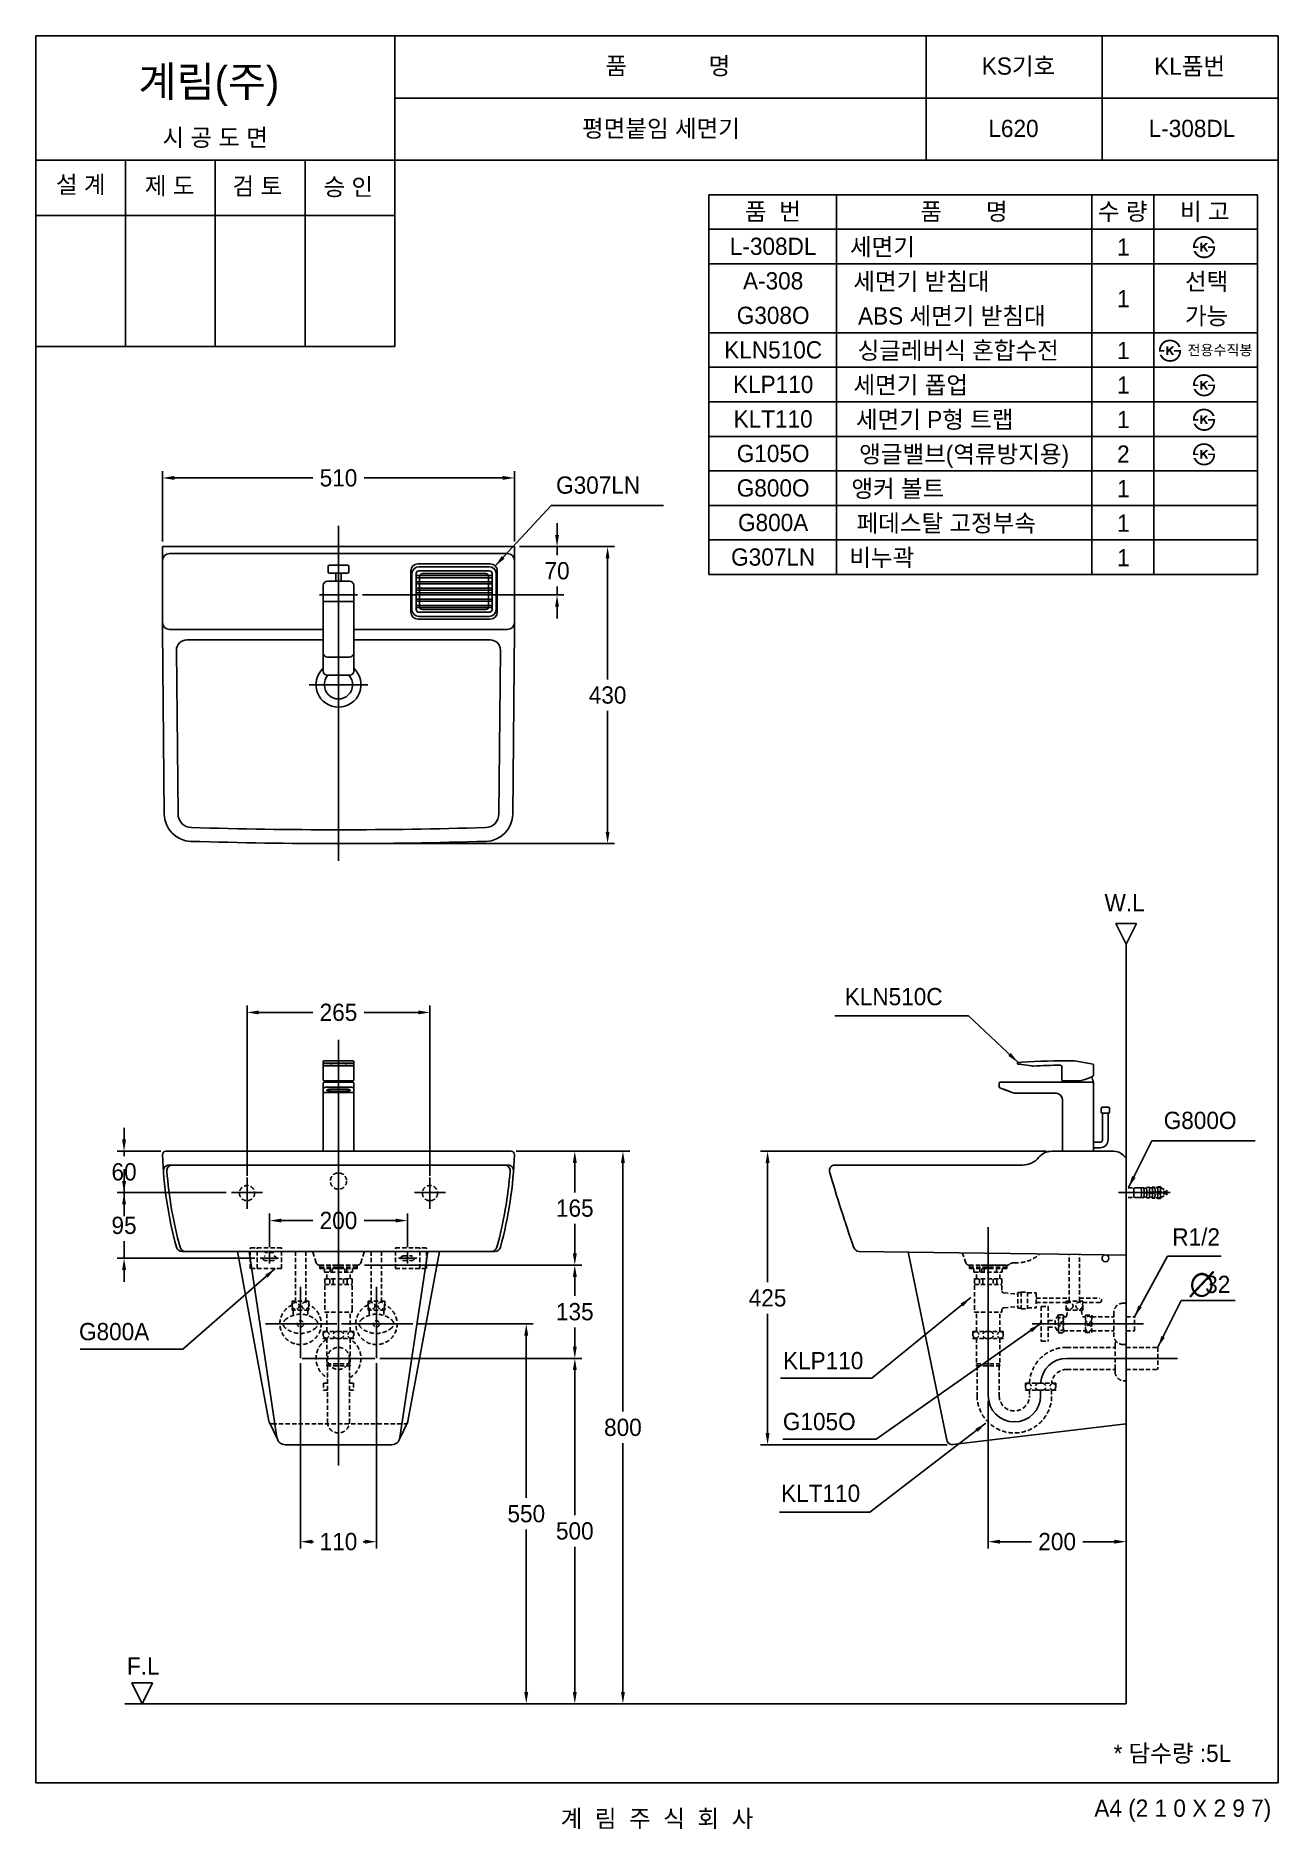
# Model space of a CAD drawing. Header units: millimetres. Extents: x 0 to 1800, y -67 to 2530.
import ezdxf
from ezdxf.enums import TextEntityAlignment as Align
from ezdxf.lldxf.tags import DXFTag

# ---------------------------------------------------------------- set-up
doc = ezdxf.new("R2010")
doc.units = ezdxf.units.MM
doc.linetypes.add('DASHED2', pattern=[9.525, 6.35, -3.175])
for name, color, linetype in [('TEXT', 7, 'Continuous'), ('내부선 및 부속', 4, 'Continuous'), ('도각라인', 7, 'Continuous'), ('외형선', 3, 'Continuous'), ('점선', 6, 'DASHED2'), ('중심선', 1, 'DASHED'), ('치수선', 7, 'Continuous')]:
    doc.layers.add(name, color=color, linetype=linetype)
doc.styles.add('____', font='')
doc.styles.add('타이틀', font='H2GTRM.TTF', dxfattribs={"height": 25})
doc.styles.get('____').set_extended_font_data('굴림')
tags = doc.linetypes.add('DASHDOT', pattern=[70, 31, -13, 13, -13]).pattern_tags.tags
tags[10:11] = [DXFTag(74, 4), DXFTag(75, 0), DXFTag(340, '0'), DXFTag(46, 0.0), DXFTag(50, 0.0), DXFTag(44, 0.0), DXFTag(45, 0.0)]
tags[8:9] = [DXFTag(74, 4), DXFTag(75, 0), DXFTag(340, '0'), DXFTag(46, 0.0), DXFTag(50, 0.0), DXFTag(44, 0.0), DXFTag(45, 0.0)]
tags[6:7] = [DXFTag(74, 4), DXFTag(75, 0), DXFTag(340, '0'), DXFTag(46, 0.0), DXFTag(50, 0.0), DXFTag(44, 0.0), DXFTag(45, 0.0)]
tags[4:5] = [DXFTag(74, 4), DXFTag(75, 0), DXFTag(340, '0'), DXFTag(46, 0.0), DXFTag(50, 0.0), DXFTag(44, 0.0), DXFTag(45, 0.0)]
tags = doc.linetypes.add('DASHED', pattern=[25.72, 12.86, -12.86]).pattern_tags.tags
tags[6:7] = [DXFTag(74, 4), DXFTag(75, 0), DXFTag(340, '0'), DXFTag(46, 0.0), DXFTag(50, 0.0), DXFTag(44, 0.0), DXFTag(45, 0.0)]
tags[4:5] = [DXFTag(74, 4), DXFTag(75, 0), DXFTag(340, '0'), DXFTag(46, 0.0), DXFTag(50, 0.0), DXFTag(44, 0.0), DXFTag(45, 0.0)]
doc.dimstyles.new('MSADIM', dxfattribs={"dimtxt": 33, "dimasz": 17, "dimexe": 10, "dimexo": 7.5, "dimgap": 10, "dimtad": 0, "dimtih": 1, "dimtoh": 1, "dimdec": 0, "dimzin": 1, "dimdsep": 46, "dimtxsty": '____', "dimcen": 11.25, "dimadec": 0, "dimazin": 0, "dimtfac": 1, "dimtdec": 0, "dimtix": 1, "dimtmove": 0, "dimatfit": 3, "dimfxl": 0, "dimtolj": 1, "dimtzin": 1, "dimarcsym": 0})

msp = doc.modelspace()

# ---------------------------------------------------------------- texts
at = {"layer": 'TEXT', "style": '타이틀'}
for s, height, p in [('품             명', 25, (915.7, 2486.4)), ('KS기호', 25, (1423.8, 2486.3)), ('KL품번', 25, (1671.8, 2486.1)), ('시 공 도 면', 25, (259.9, 2382.7)), ('평면붙임 세면기', 25, (905.8, 2396)), ('L620', 25, (1416.5, 2396)), ('L-308DL', 25, (1675.1, 2396)), ('설 계', 25, (65, 2314.6)), ('제 도', 25, (193.8, 2312.9)), ('검 토', 25, (320.8, 2312.3)), ('승 인', 25, (452.7, 2311.4)), ('품  번', 25, (1067.9, 2275.7)), ('품       명', 25, (1344.8, 2275.7)), ('수 량', 25, (1574.8, 2275.7)), ('비 고', 25, (1693.6, 2275.7)), ('L-308DL', 25, (1068.3, 2225.3)), ('세면기', 25, (1226.7, 2224.4)), ('1', 25, (1575.7, 2224.4)), ('A-308', 25, (1068.3, 2175.3)), (' 세면기 받침대', 25, (1278.6, 2174.4)), ('선택', 25, (1696.3, 2174.4)), ('1', 25, (1575.7, 2149.4)), ('G308O', 25, (1068.3, 2125.3)), ('ABS 세면기 받침대', 25, (1327.2, 2124.4)), ('가능', 25, (1696.3, 2124.4)), ('KLN510C', 25, (1068.3, 2075.3)), ('싱글레버식 혼합수전', 25, (1336.4, 2074.4)), ('1', 25, (1575.7, 2074.4)), ('전용수직봉', 15, (1715.7, 2075)), ('KLP110', 25, (1068.3, 2025.3)), ('세면기 폽업', 25, (1267.6, 2024.4)), ('1', 25, (1575.7, 2024.4)), ('KLT110', 25, (1068.3, 1975.3)), ('세면기 P형 트랩', 25, (1302.4, 1974.4)), ('1', 25, (1575.7, 1974.4)), ('G105O', 25, (1068.3, 1925.3)), ('앵글밸브(역류방지용)', 25, (1345, 1924.4)), ('2', 25, (1575.7, 1924.4)), ('G800O', 25, (1068.3, 1875.3)), ('앵커 볼트', 25, (1249, 1874.4)), ('1', 25, (1575.7, 1874.4)), ('G800A', 25, (1068.3, 1825.3)), ('페데스탈 고정부속', 25, (1319.1, 1824.4)), ('1', 25, (1575.7, 1824.4)), ('G307LN', 25, (1068.3, 1775.3)), ('비누곽', 25, (1225.6, 1774.4)), ('1', 25, (1575.7, 1774.4)), ('* 담수량 :5L ', 25, (1651.3, 42.9)), ('계  림  주  식  회  사', 25, (900, -51.7))]:
    msp.add_text(s, height=height, dxfattribs=at).set_placement(p, align=Align.MIDDLE_CENTER)
msp.add_text('계림(주)', height=44, dxfattribs=at).set_placement((148.7, 2441.8))
for s, p in [('W.L', (1577.5, 1274.6)), ('F.L', (155.6, 169.5))]:
    msp.add_text(s, height=25, dxfattribs=at).set_placement(p, align=Align.MIDDLE)
msp.add_text('A4 (2 1 0 X 2 9 7)', height=25, dxfattribs=at).set_placement((1790, -36.5), align=Align.MIDDLE_RIGHT)
at = {"layer": 'TEXT', "char_height": 25, "width": 380.447, "attachment_point": 1, "line_spacing_factor": 0.963855, "style": '타이틀'}
for s, insert in [('\\A1;G307LN', (753.8, 1892)), ('\\A1;KLN510C', (1172, 1151.2)), ('\\A1;G800O', (1634.2, 972)), ('\\A1;G800A', (62.5, 666.1)), ('\\A1;KLP110', (1082.6, 624.1)), ('\\A1;G105O', (1082.4, 535.9)), ('\\A1;KLT110', (1079.8, 432))]:
    msp.add_mtext(s, dxfattribs=dict(at, insert=insert))
at = {"layer": '치수선'}
for s, height, style, p in [('∅', 35, '____', (1671.7, 705.5)), ('32', 25, '타이틀', (1694.3, 709.5))]:
    msp.add_text(s, height=height, dxfattribs=dict(at, style=style)).set_placement(p)
at = {"layer": '치수선', "linetype": 'Continuous', "insert": (1646.6, 803.2), "char_height": 25, "width": 380.447, "attachment_point": 1, "line_spacing_factor": 0.963855, "style": '타이틀'}
msp.add_mtext('\\A1;R1/2', dxfattribs=at)

# ---------------------------------------------------------------- blocks, each defined once
blk = doc.blocks.new('*D1')
at = {"layer": '치수선', "color": 0, "linetype": 'Continuous', "lineweight": -2}
for p, q in [((306, 879.1), (306, 1125.8)), ((571, 879.1), (571, 1125.8)), ((323, 1115.8), (401.1, 1115.8)), ((554, 1115.8), (475.8, 1115.8))]:
    blk.add_line(p, q, dxfattribs=at)
at = {"layer": '치수선', "color": 0, "linetype": 'Continuous'}
for points in [[(323, 1118.6), (323, 1112.9), (306, 1115.8)], [(554, 1118.6), (554, 1112.9), (571, 1115.8)]]:
    blk.add_solid(points, dxfattribs=at)
at = {"layer": '치수선', "color": 0, "linetype": 'Continuous', "insert": (438.5, 1115.8), "char_height": 25, "attachment_point": 5, "style": '____'}
blk.add_mtext('\\A1;265', dxfattribs=at)
blk = doc.blocks.new('*D2')
at = {"layer": '치수선', "color": 0, "linetype": 'Continuous', "lineweight": -2}
for p, q in [((696, 914.8), (790.9, 914.8)), ((780.9, 897.8), (780.9, 855.2)), ((780.9, 766.8), (780.9, 809.5)), ((476.2, 749.8), (790.9, 749.8))]:
    blk.add_line(p, q, dxfattribs=at)
at = {"layer": '치수선', "color": 0, "linetype": 'Continuous'}
for points in [[(778.1, 897.8), (783.8, 897.8), (780.9, 914.8)], [(778.1, 766.8), (783.8, 766.8), (780.9, 749.8)]]:
    blk.add_solid(points, dxfattribs=at)
at = {"layer": '치수선', "color": 0, "linetype": 'Continuous', "insert": (780.9, 832.3), "char_height": 25, "attachment_point": 5, "style": '____'}
blk.add_mtext('\\A1;165', dxfattribs=at)
blk = doc.blocks.new('*D3')
at = {"layer": '치수선', "color": 0, "linetype": 'Continuous', "lineweight": -2}
for p, q in [((476.2, 749.8), (790.9, 749.8)), ((780.9, 732.8), (780.9, 705.2)), ((780.9, 631.8), (780.9, 659.5)), ((498.5, 614.8), (790.9, 614.8))]:
    blk.add_line(p, q, dxfattribs=at)
at = {"layer": '치수선', "color": 0, "linetype": 'Continuous'}
for points in [[(778.1, 732.8), (783.8, 732.8), (780.9, 749.8)], [(778.1, 631.8), (783.8, 631.8), (780.9, 614.8)]]:
    blk.add_solid(points, dxfattribs=at)
at = {"layer": '치수선', "color": 0, "linetype": 'Continuous', "insert": (780.9, 682.3), "char_height": 25, "attachment_point": 5, "style": '____'}
blk.add_mtext('\\A1;135', dxfattribs=at)
blk = doc.blocks.new('*D4')
at = {"layer": '치수선', "color": 0, "linetype": 'Continuous', "lineweight": -2}
for p, q in [((498.5, 614.8), (790.9, 614.8)), ((780.9, 597.8), (780.9, 387.7)), ((780.9, 131.8), (780.9, 342)), ((776.2, 114.8), (790.9, 114.8))]:
    blk.add_line(p, q, dxfattribs=at)
at = {"layer": '치수선', "color": 0, "linetype": 'Continuous'}
for points in [[(778.1, 597.8), (783.8, 597.8), (780.9, 614.8)], [(778.1, 131.8), (783.8, 131.8), (780.9, 114.8)]]:
    blk.add_solid(points, dxfattribs=at)
at = {"layer": '치수선', "color": 0, "linetype": 'Continuous', "insert": (780.9, 364.8), "char_height": 25, "attachment_point": 5, "style": '____'}
blk.add_mtext('\\A1;500', dxfattribs=at)
blk = doc.blocks.new('*D5')
at = {"layer": '치수선', "color": 0, "linetype": 'Continuous', "lineweight": -2}
for p, q in [((553.7, 664.8), (720.6, 664.8)), ((710.6, 647.8), (710.6, 412.7)), ((710.6, 131.8), (710.6, 367)), ((710.2, 114.8), (720.6, 114.8))]:
    blk.add_line(p, q, dxfattribs=at)
at = {"layer": '치수선', "color": 0, "linetype": 'Continuous'}
for points in [[(707.7, 647.8), (713.4, 647.8), (710.6, 664.8)], [(707.7, 131.8), (713.4, 131.8), (710.6, 114.8)]]:
    blk.add_solid(points, dxfattribs=at)
at = {"layer": '치수선', "color": 0, "linetype": 'Continuous', "insert": (710.6, 389.8), "char_height": 25, "attachment_point": 5, "style": '____'}
blk.add_mtext('\\A1;550', dxfattribs=at)
blk = doc.blocks.new('*D6')
at = {"layer": '치수선', "color": 0, "linetype": 'Continuous', "lineweight": -2}
for p, q in [((713.5, 914.8), (860.6, 914.8)), ((850.6, 897.8), (850.6, 537.7)), ((850.6, 131.8), (850.6, 492)), ((846.9, 114.8), (840.6, 114.8))]:
    blk.add_line(p, q, dxfattribs=at)
at = {"layer": '치수선', "color": 0, "linetype": 'Continuous'}
for points in [[(847.8, 897.8), (853.5, 897.8), (850.6, 914.8)], [(847.8, 131.8), (853.5, 131.8), (850.6, 114.8)]]:
    blk.add_solid(points, dxfattribs=at)
at = {"layer": '치수선', "color": 0, "linetype": 'Continuous', "insert": (850.6, 514.8), "char_height": 25, "attachment_point": 5, "style": '____'}
blk.add_mtext('\\A1;800', dxfattribs=at)
blk = doc.blocks.new('*D7')
at = {"layer": '치수선', "color": 0, "linetype": 'Continuous', "lineweight": -2}
for p, q in [((383.5, 607.7), (383.5, 339.4)), ((493.5, 607.7), (493.5, 339.4)), ((400.5, 349.4), (402.5, 349.4)), ((476.5, 349.4), (474.4, 349.4))]:
    blk.add_line(p, q, dxfattribs=at)
at = {"layer": '치수선', "color": 0, "linetype": 'Continuous'}
for points in [[(400.5, 352.2), (400.5, 346.5), (383.5, 349.4)], [(476.5, 352.2), (476.5, 346.5), (493.5, 349.4)]]:
    blk.add_solid(points, dxfattribs=at)
at = {"layer": '치수선', "color": 0, "linetype": 'Continuous', "insert": (438.5, 349.4), "char_height": 25, "attachment_point": 5, "style": '____'}
blk.add_mtext('\\A1;110', dxfattribs=at)
blk = doc.blocks.new('*D8')
at = {"layer": '치수선', "color": 0, "linetype": 'Continuous', "lineweight": -2}
for p, q in [((338.5, 775.9), (338.5, 824.4)), ((355.5, 814.4), (401.2, 814.4)), ((521.5, 814.4), (475.7, 814.4)), ((538.5, 775.9), (538.5, 824.4))]:
    blk.add_line(p, q, dxfattribs=at)
at = {"layer": '치수선', "color": 0, "linetype": 'Continuous'}
for points in [[(355.5, 817.2), (355.5, 811.6), (338.5, 814.4)], [(521.5, 817.2), (521.5, 811.6), (538.5, 814.4)]]:
    blk.add_solid(points, dxfattribs=at)
at = {"layer": '치수선', "color": 0, "linetype": 'Continuous', "insert": (438.5, 814.4), "char_height": 25, "attachment_point": 5, "style": '____'}
blk.add_mtext('\\A1;200', dxfattribs=at)
blk = doc.blocks.new('*D9')
at = {"layer": '치수선', "color": 0, "linetype": 'Continuous', "lineweight": -2}
for p, q in [((1463.9, 914.8), (1050.2, 914.8)), ((1060.2, 897.8), (1060.2, 725.2)), ((1060.2, 506.8), (1060.2, 679.5)), ((1320.3, 489.8), (1050.2, 489.8))]:
    blk.add_line(p, q, dxfattribs=at)
at = {"layer": '치수선', "color": 0, "linetype": 'Continuous'}
for points in [[(1057.4, 897.8), (1063.1, 897.8), (1060.2, 914.8)], [(1057.4, 506.8), (1063.1, 506.8), (1060.2, 489.8)]]:
    blk.add_solid(points, dxfattribs=at)
at = {"layer": '치수선', "color": 0, "linetype": 'Continuous', "insert": (1060.2, 702.3), "char_height": 25, "attachment_point": 5, "style": '____'}
blk.add_mtext('\\A1;425', dxfattribs=at)
blk = doc.blocks.new('*D10')
at = {"layer": '치수선', "color": 0, "linetype": 'Continuous', "lineweight": -2}
for p, q in [((1379.8, 553.3), (1379.8, 339.4)), ((1396.8, 349.4), (1442.5, 349.4)), ((1562.8, 349.4), (1517.1, 349.4)), ((1579.8, 350.7), (1579.8, 339.4))]:
    blk.add_line(p, q, dxfattribs=at)
at = {"layer": '치수선', "color": 0, "linetype": 'Continuous'}
for points in [[(1396.8, 352.2), (1396.8, 346.5), (1379.8, 349.4)], [(1562.8, 352.2), (1562.8, 346.5), (1579.8, 349.4)]]:
    blk.add_solid(points, dxfattribs=at)
at = {"layer": '치수선', "color": 0, "linetype": 'Continuous', "insert": (1479.8, 349.4), "char_height": 25, "attachment_point": 5, "style": '____'}
blk.add_mtext('\\A1;200', dxfattribs=at)
blk = doc.blocks.new('*D11')
at = {"layer": '치수선', "color": 0, "linetype": 'Continuous', "lineweight": -2}
for p, q in [((127.8, 931.8), (127.8, 948.8)), ((181, 914.8), (117.8, 914.8)), ((127.8, 914.8), (127.8, 907.7)), ((127.8, 854.8), (127.8, 862)), ((276, 854.8), (117.8, 854.8)), ((127.8, 837.8), (127.8, 820.8))]:
    blk.add_line(p, q, dxfattribs=at)
at = {"layer": '치수선', "color": 0, "linetype": 'Continuous'}
for points in [[(125, 931.8), (130.7, 931.8), (127.8, 914.8)], [(125, 837.8), (130.7, 837.8), (127.8, 854.8)]]:
    blk.add_solid(points, dxfattribs=at)
at = {"layer": '치수선', "color": 0, "linetype": 'Continuous', "insert": (127.8, 884.8), "char_height": 25, "attachment_point": 5, "style": '____'}
blk.add_mtext('\\A1;60', dxfattribs=at)
blk = doc.blocks.new('*D12')
at = {"layer": '치수선', "color": 0, "linetype": 'Continuous', "lineweight": -2}
for p, q in [((127.8, 871.8), (127.8, 888.8)), ((276, 854.8), (117.8, 854.8)), ((127.8, 854.8), (127.8, 830.2)), ((127.8, 759.8), (127.8, 784.5)), ((317.4, 759.8), (117.8, 759.8)), ((127.8, 742.8), (127.8, 725.8))]:
    blk.add_line(p, q, dxfattribs=at)
at = {"layer": '치수선', "color": 0, "linetype": 'Continuous'}
for points in [[(125, 871.8), (130.7, 871.8), (127.8, 854.8)], [(125, 742.8), (130.7, 742.8), (127.8, 759.8)]]:
    blk.add_solid(points, dxfattribs=at)
at = {"layer": '치수선', "color": 0, "linetype": 'Continuous', "insert": (127.8, 807.3), "char_height": 25, "attachment_point": 5, "style": '____'}
blk.add_mtext('\\A1;95', dxfattribs=at)
blk = doc.blocks.new('*D13')
at = {"layer": '치수선', "color": 0, "linetype": 'Continuous', "lineweight": -2}
for p, q in [((183.5, 1797.8), (183.5, 1899.8)), ((693.5, 1797.8), (693.5, 1899.8)), ((200.5, 1889.8), (401.1, 1889.8)), ((676.5, 1889.8), (475.8, 1889.8))]:
    blk.add_line(p, q, dxfattribs=at)
at = {"layer": '치수선', "color": 0, "linetype": 'Continuous'}
for points in [[(200.5, 1892.7), (200.5, 1887), (183.5, 1889.8)], [(676.5, 1892.7), (676.5, 1887), (693.5, 1889.8)]]:
    blk.add_solid(points, dxfattribs=at)
at = {"layer": '치수선', "color": 0, "linetype": 'Continuous', "insert": (438.5, 1889.8), "char_height": 25, "attachment_point": 5, "style": '____'}
blk.add_mtext('\\A1;510', dxfattribs=at)
blk = doc.blocks.new('*D14')
at = {"layer": '치수선', "color": 0, "linetype": 'Continuous', "lineweight": -2}
for p, q in [((755.2, 1807.3), (755.2, 1824.3)), ((701, 1790.3), (765.2, 1790.3)), ((755.2, 1790.3), (755.2, 1778.1)), ((473.5, 1720.3), (765.2, 1720.3)), ((755.2, 1720.3), (755.2, 1732.4)), ((755.2, 1703.3), (755.2, 1686.3))]:
    blk.add_line(p, q, dxfattribs=at)
at = {"layer": '치수선', "color": 0, "linetype": 'Continuous'}
for points in [[(752.3, 1807.3), (758, 1807.3), (755.2, 1790.3)], [(752.3, 1703.3), (758, 1703.3), (755.2, 1720.3)]]:
    blk.add_solid(points, dxfattribs=at)
at = {"layer": '치수선', "color": 0, "linetype": 'Continuous', "insert": (755.2, 1755.3), "char_height": 25, "attachment_point": 5, "style": '____'}
blk.add_mtext('\\A1;70', dxfattribs=at)
blk = doc.blocks.new('*D15')
at = {"layer": '치수선', "color": 0, "linetype": 'Continuous', "lineweight": -2}
for p, q in [((701, 1790.3), (838.4, 1790.3)), ((828.4, 1773.3), (828.4, 1598.1)), ((828.4, 1377.3), (828.4, 1552.4)), ((446, 1360.3), (838.4, 1360.3))]:
    blk.add_line(p, q, dxfattribs=at)
at = {"layer": '치수선', "color": 0, "linetype": 'Continuous'}
for points in [[(825.6, 1773.3), (831.2, 1773.3), (828.4, 1790.3)], [(825.6, 1377.3), (831.2, 1377.3), (828.4, 1360.3)]]:
    blk.add_solid(points, dxfattribs=at)
at = {"layer": '치수선', "color": 0, "linetype": 'Continuous', "insert": (828.4, 1575.3), "char_height": 25, "attachment_point": 5, "style": '____'}
blk.add_mtext('\\A1;430', dxfattribs=at)

# ---------------------------------------------------------------- dimensions: what is measured, and where the dimension line sits
at = {"layer": '치수선', "linetype": 'Continuous'}
for base, p1, p2, picture, middle in [((693.5, 1889.8), (183.5, 1790.3), (693.5, 1790.3), '*D13', (438.5, 1889.8)), ((1579.8, 349.4), (1379.8, 560.8), (1579.8, 358.2), '*D10', (1479.8, 349.4))]:
    dim = msp.add_linear_dim(base=base, p1=p1, p2=p2, dimstyle='MSADIM', override={"dimtxt": 25}, dxfattribs=at)
    dim.commit()
    dim.dimension.update_dxf_attribs({"geometry": picture, "text_midpoint": middle})
for base, p1, p2, picture, middle in [((755.2, 1790.3), (466, 1720.3), (693.5, 1790.3), '*D14', (755.2, 1755.3)), ((828.4, 1360.3), (693.5, 1790.3), (438.5, 1360.3), '*D15', (828.4, 1575.3)), ((127.8, 854.8), (188.5, 914.8), (283.5, 854.8), '*D11', (127.8, 884.8)), ((780.9, 749.8), (688.5, 914.8), (468.7, 749.8), '*D2', (780.9, 832.3)), ((127.8, 759.8), (283.5, 854.8), (324.9, 759.8), '*D12', (127.8, 807.3)), ((780.9, 614.8), (468.7, 749.8), (491, 614.8), '*D3', (780.9, 682.3)), ((780.9, 114.8), (491, 614.8), (768.7, 114.8), '*D4', (780.9, 364.8))]:
    dim = msp.add_linear_dim(base=base, p1=p1, p2=p2, angle=90, dimstyle='MSADIM', override={"dimtxt": 25}, dxfattribs=at)
    dim.commit()
    dim.dimension.update_dxf_attribs({"geometry": picture, "text_midpoint": middle})
for base, p1, p2, picture, middle in [((571, 1115.8), (306, 871.6), (571, 871.6), '*D1', (438.5, 1115.8)), ((538.5, 814.4), (338.5, 768.4), (538.5, 768.4), '*D8', (438.5, 814.4)), ((493.5, 349.4), (383.5, 615.2), (493.5, 615.2), '*D7', (438.5, 349.4))]:
    dim = msp.add_linear_dim(base=base, p1=p1, p2=p2, dimstyle='MSADIM', override={"dimtxt": 25}, dxfattribs=at)
    dim.commit()
    dim.dimension.update_dxf_attribs({"geometry": picture, "text_midpoint": middle, "dimtype": 160})
for base, p1, p2, picture, middle in [((850.6, 114.8), (706, 914.8), (854.4, 114.8), '*D6', (850.6, 514.8)), ((1060.2, 489.8), (1471.4, 914.8), (1327.8, 489.8), '*D9', (1060.2, 702.3)), ((710.6, 114.8), (546.2, 664.8), (702.7, 114.8), '*D5', (710.6, 389.8))]:
    dim = msp.add_linear_dim(base=base, p1=p1, p2=p2, angle=90, dimstyle='MSADIM', override={"dimtxt": 25}, dxfattribs=at)
    dim.commit()
    dim.dimension.update_dxf_attribs({"geometry": picture, "text_midpoint": middle, "dimtype": 160})

# ---------------------------------------------------------------- hatches: boundary and pattern name
at = {"layer": 'TEXT'}
for points in [[(1676.6, 2222.8), (1676.6, 2223.2), (1676.6, 2223.6), (1676.5, 2224), (1676.6, 2224.4), (1676.6, 2224.8), (1676.6, 2225.2), (1676.6, 2225.6), (1676.7, 2226), (1676.7, 2226.4), (1676.8, 2226.8), (1676.8, 2227.2), (1676.9, 2227.6), (1677, 2228), (1677.1, 2228.4), (1677.2, 2228.8), (1677.3, 2229.1), (1677.4, 2229.5), (1677.5, 2229.9), (1677.7, 2230.3), (1677.8, 2230.6), (1678, 2231), (1678.1, 2231.4), (1678.3, 2231.7), (1678.5, 2232.1), (1678.7, 2232.4), (1678.9, 2232.7), (1679.1, 2233.1), (1679.3, 2233.4), (1679.5, 2233.7), (1679.7, 2234), (1680, 2234.3), (1680.5, 2234.9), (1680.8, 2235.2), (1681, 2235.5), (1681.3, 2235.8), (1681.6, 2236.1), (1681.9, 2236.4), (1682.2, 2236.6), (1682.5, 2236.9), (1682.8, 2237.1), (1683.2, 2237.4), (1683.5, 2237.6), (1683.8, 2237.8), (1684.2, 2238), (1684.5, 2238.2), (1684.9, 2238.4), (1685.2, 2238.6), (1685.7, 2238.7), (1686.1, 2238.9), (1686.5, 2239.1), (1686.9, 2239.2), (1687.3, 2239.4), (1687.8, 2239.5), (1688.2, 2239.6), (1688.6, 2239.7), (1689.1, 2239.8), (1689.5, 2239.9), (1690, 2239.9), (1690.5, 2240), (1691, 2240), (1691.4, 2240.1), (1691.9, 2240.1), (1692.4, 2240.1), (1693.2, 2240.1), (1693.6, 2240.1), (1693.9, 2240), (1694.3, 2240), (1694.7, 2240), (1695, 2239.9), (1695.4, 2239.9), (1695.7, 2239.8), (1696.1, 2239.7), (1696.4, 2239.7), (1696.8, 2239.6), (1697.1, 2239.5), (1697.4, 2239.4), (1697.8, 2239.3), (1698.1, 2239.2), (1698.4, 2239.1), (1698.7, 2239), (1699, 2238.9), (1699.4, 2238.7), (1699.7, 2238.6), (1700, 2238.5), (1700.3, 2238.3), (1700.6, 2238.2), (1700.8, 2238), (1701.1, 2237.8), (1701.4, 2237.7), (1701.7, 2237.5), (1702, 2237.3), (1702.2, 2237.1), (1702.5, 2236.9), (1702.8, 2236.7), (1703.2, 2236.4), (1703.6, 2236), (1704, 2235.6), (1704.4, 2235.2), (1704.8, 2234.8), (1705.1, 2234.4), (1705.5, 2234), (1705.8, 2233.6), (1706.1, 2233.1), (1706.4, 2232.6), (1706.7, 2232.2), (1707, 2231.7), (1707.3, 2231.1), (1707.5, 2230.6), (1707.8, 2230.1), (1708, 2229.5), (1708, 2229.5), (1704.9, 2229.5), (1704.9, 2229.5), (1704.8, 2229.7), (1704.8, 2229.9), (1704.7, 2230.1), (1704.6, 2230.2), (1704.6, 2230.4), (1704.5, 2230.6), (1704.4, 2230.7), (1704.3, 2230.9), (1704.2, 2231.1), (1704.1, 2231.2), (1704, 2231.4), (1703.9, 2231.6), (1703.8, 2231.7), (1703.7, 2231.9), (1703.6, 2232.1), (1703.5, 2232.2), (1703.3, 2232.4), (1703.2, 2232.6), (1702.9, 2232.9), (1702.7, 2233.2), (1702.4, 2233.5), (1702.1, 2233.8), (1701.7, 2234.1), (1701.4, 2234.4), (1701, 2234.7), (1700.8, 2234.9), (1700.6, 2235.1), (1700.3, 2235.2), (1700.1, 2235.4), (1699.9, 2235.5), (1699.6, 2235.7), (1699.4, 2235.8), (1699.1, 2236), (1698.9, 2236.1), (1698.6, 2236.2), (1698.4, 2236.4), (1698.1, 2236.5), (1697.9, 2236.6), (1697.6, 2236.7), (1697.4, 2236.8), (1697.1, 2236.9), (1696.8, 2237), (1696.6, 2237), (1696.3, 2237.1), (1696.1, 2237.2), (1695.8, 2237.3), (1695.5, 2237.3), (1695.2, 2237.4), (1695, 2237.4), (1694.7, 2237.5), (1694.4, 2237.5), (1694.1, 2237.5), (1693.8, 2237.6), (1693.6, 2237.6), (1693.3, 2237.6), (1693, 2237.6), (1692.7, 2237.6), (1692.3, 2237.6), (1692, 2237.6), (1691.7, 2237.6), (1691.3, 2237.5), (1691, 2237.5), (1690.7, 2237.5), (1690.3, 2237.4), (1690, 2237.4), (1689.7, 2237.3), (1689.4, 2237.3), (1689.1, 2237.2), (1688.8, 2237.1), (1688.5, 2237), (1688.2, 2237), (1687.9, 2236.9), (1687.6, 2236.8), (1687.3, 2236.7), (1687, 2236.5), (1686.7, 2236.4), (1686.5, 2236.3), (1686.2, 2236.2), (1685.9, 2236), (1685.6, 2235.9), (1685.4, 2235.7), (1685.1, 2235.6), (1684.9, 2235.4), (1684.6, 2235.2), (1684.4, 2235), (1684.1, 2234.9), (1683.9, 2234.7), (1683.7, 2234.5), (1683.4, 2234.3), (1683.2, 2234), (1683, 2233.8), (1682.7, 2233.6), (1682.5, 2233.4), (1682.3, 2233.1), (1682.1, 2232.9), (1681.9, 2232.6), (1681.7, 2232.4), (1681.6, 2232.1), (1681.4, 2231.9), (1681.2, 2231.6), (1681.1, 2231.4), (1680.9, 2231.1), (1680.8, 2230.8), (1680.6, 2230.5), (1680.5, 2230.3), (1680.4, 2230), (1680.3, 2229.7), (1680.2, 2229.4), (1680, 2229.1), (1680, 2228.8), (1679.9, 2228.5), (1679.8, 2228.2), (1679.7, 2227.8), (1679.6, 2227.5), (1679.6, 2227.2), (1679.5, 2226.9), (1679.5, 2226.5), (1679.4, 2226.2), (1679.4, 2225.8), (1679.4, 2225.5), (1679.3, 2225.1), (1679.3, 2225.1), (1684.5, 2225.1), (1684.5, 2225.1), (1684.5, 2225.1), (1684.5, 2222.8), (1684.5, 2222.8), (1684.5, 2222.8), (1676.6, 2222.8)], [(1708.7, 2225.1), (1708.8, 2224.7), (1708.7, 2224.3), (1708.7, 2223.8), (1708.7, 2223.4), (1708.7, 2223), (1708.6, 2222.5), (1708.6, 2222.1), (1708.5, 2221.7), (1708.5, 2221.3), (1708.4, 2220.9), (1708.3, 2220.4), (1708.2, 2220), (1708.1, 2219.6), (1708, 2219.2), (1707.8, 2218.8), (1707.7, 2218.4), (1707.6, 2218), (1707.4, 2217.6), (1707.3, 2217.3), (1707.1, 2216.9), (1706.9, 2216.5), (1706.7, 2216.2), (1706.6, 2215.8), (1706.4, 2215.5), (1706.2, 2215.1), (1705.9, 2214.8), (1705.7, 2214.5), (1705.5, 2214.2), (1705.3, 2213.8), (1705, 2213.5), (1704.8, 2213.2), (1704.5, 2212.9), (1704.2, 2212.6), (1704, 2212.4), (1703.7, 2212.1), (1703.4, 2211.8), (1703.1, 2211.6), (1702.8, 2211.3), (1702.5, 2211.1), (1702.2, 2210.8), (1701.9, 2210.6), (1701.6, 2210.4), (1701.2, 2210.2), (1700.9, 2210), (1700.6, 2209.8), (1700.2, 2209.6), (1699.9, 2209.4), (1699.5, 2209.3), (1699.2, 2209.1), (1698.8, 2209), (1698.4, 2208.8), (1698, 2208.7), (1697.7, 2208.6), (1697.3, 2208.5), (1696.9, 2208.4), (1696.5, 2208.3), (1696.1, 2208.2), (1695.7, 2208.1), (1695.3, 2208.1), (1694.9, 2208), (1694.5, 2208), (1694.1, 2208), (1693.7, 2207.9), (1693.3, 2207.9), (1692.6, 2207.9), (1692, 2208), (1691.3, 2208), (1690.7, 2208.1), (1690.1, 2208.2), (1689.8, 2208.2), (1689.5, 2208.3), (1689.2, 2208.3), (1688.9, 2208.4), (1688.6, 2208.5), (1688.3, 2208.6), (1688, 2208.6), (1687.7, 2208.7), (1687.4, 2208.8), (1687.1, 2208.9), (1686.8, 2209), (1686.6, 2209.1), (1686.3, 2209.2), (1686, 2209.4), (1685.7, 2209.5), (1685.5, 2209.6), (1685.2, 2209.7), (1684.9, 2209.9), (1684.7, 2210), (1684.4, 2210.2), (1684.1, 2210.3), (1683.6, 2210.7), (1683.4, 2210.8), (1683.1, 2211), (1682.8, 2211.2), (1682.6, 2211.4), (1682.4, 2211.6), (1682.1, 2211.8), (1681.9, 2212), (1681.6, 2212.2), (1681.4, 2212.5), (1681.2, 2212.7), (1681, 2212.9), (1680.8, 2213.1), (1680.5, 2213.4), (1680.3, 2213.6), (1680.1, 2213.9), (1679.9, 2214.1), (1679.7, 2214.4), (1679.6, 2214.6), (1679.4, 2214.9), (1679.2, 2215.2), (1679, 2215.5), (1678.8, 2215.7), (1678.7, 2216), (1678.5, 2216.3), (1678.3, 2216.6), (1678.2, 2216.9), (1678, 2217.2), (1677.8, 2217.8), (1677.5, 2218.5), (1677.5, 2218.5), (1680.4, 2218.5), (1680.4, 2218.5), (1680.7, 2218.1), (1680.9, 2217.6), (1681.1, 2217.2), (1681.4, 2216.9), (1681.6, 2216.5), (1681.9, 2216.1), (1682.1, 2215.8), (1682.4, 2215.4), (1682.7, 2215.1), (1682.9, 2214.8), (1683.2, 2214.5), (1683.5, 2214.2), (1683.8, 2213.9), (1684.1, 2213.6), (1684.4, 2213.3), (1684.7, 2213.1), (1684.9, 2212.9), (1685.2, 2212.7), (1685.4, 2212.6), (1685.6, 2212.4), (1685.9, 2212.3), (1686.1, 2212.1), (1686.3, 2212), (1686.6, 2211.9), (1686.8, 2211.7), (1687.1, 2211.6), (1687.3, 2211.5), (1687.6, 2211.4), (1687.9, 2211.3), (1688.1, 2211.2), (1688.4, 2211.1), (1688.7, 2211), (1688.9, 2211), (1689.2, 2210.9), (1689.5, 2210.8), (1689.8, 2210.8), (1690, 2210.7), (1690.3, 2210.7), (1690.6, 2210.6), (1690.9, 2210.6), (1691.2, 2210.6), (1691.5, 2210.5), (1691.8, 2210.5), (1692.1, 2210.5), (1692.4, 2210.5), (1692.7, 2210.5), (1693, 2210.5), (1693.9, 2210.5), (1694.1, 2210.6), (1694.4, 2210.6), (1694.7, 2210.6), (1694.9, 2210.6), (1695.2, 2210.7), (1695.5, 2210.7), (1695.7, 2210.8), (1696, 2210.8), (1696.3, 2210.9), (1696.5, 2210.9), (1696.8, 2211), (1697, 2211.1), (1697.3, 2211.2), (1697.5, 2211.2), (1697.8, 2211.3), (1698, 2211.4), (1698.3, 2211.5), (1698.5, 2211.6), (1698.8, 2211.8), (1699, 2211.9), (1699.2, 2212), (1699.5, 2212.1), (1699.7, 2212.3), (1699.9, 2212.4), (1700.2, 2212.6), (1700.4, 2212.7), (1700.6, 2212.9), (1700.9, 2213), (1701.1, 2213.2), (1701.3, 2213.4), (1701.6, 2213.6), (1701.8, 2213.8), (1702, 2214), (1702.3, 2214.3), (1702.5, 2214.5), (1702.7, 2214.8), (1702.9, 2215), (1703.2, 2215.3), (1703.3, 2215.5), (1703.5, 2215.8), (1703.7, 2216), (1703.9, 2216.3), (1704.1, 2216.6), (1704.2, 2216.9), (1704.4, 2217.2), (1704.5, 2217.4), (1704.7, 2217.7), (1704.8, 2218), (1704.9, 2218.3), (1705.1, 2218.7), (1705.2, 2219), (1705.3, 2219.3), (1705.4, 2219.6), (1705.5, 2220), (1705.6, 2220.3), (1705.6, 2220.6), (1705.7, 2221), (1705.8, 2221.3), (1705.8, 2221.7), (1705.9, 2222.1), (1705.9, 2222.4), (1705.9, 2222.8), (1705.9, 2222.8), (1698.5, 2222.8), (1698.5, 2222.8), (1698.5, 2222.8), (1698.5, 2225.1), (1698.5, 2225.1), (1698.5, 2225.1), (1708.7, 2225.1)], [(1690.3, 2225.8), (1695.1, 2230.2), (1699, 2230.2), (1693.6, 2225.2), (1698.7, 2217.7), (1695.3, 2217.7), (1691.7, 2223.4), (1690.3, 2222.2), (1690.3, 2217.7), (1687.4, 2217.7), (1687.4, 2230.3), (1690.3, 2230.3)], [(1627.2, 2072.8), (1627.2, 2073.2), (1627.2, 2073.6), (1627.2, 2074), (1627.2, 2074.4), (1627.2, 2074.8), (1627.3, 2075.2), (1627.3, 2075.6), (1627.3, 2076), (1627.4, 2076.4), (1627.4, 2076.8), (1627.5, 2077.2), (1627.6, 2077.6), (1627.7, 2078), (1627.7, 2078.4), (1627.8, 2078.8), (1628, 2079.1), (1628.1, 2079.5), (1628.2, 2079.9), (1628.3, 2080.3), (1628.5, 2080.6), (1628.6, 2081), (1628.8, 2081.4), (1629, 2081.7), (1629.2, 2082.1), (1629.3, 2082.4), (1629.5, 2082.7), (1629.7, 2083.1), (1629.9, 2083.4), (1630.2, 2083.7), (1630.4, 2084), (1630.6, 2084.3), (1631.1, 2084.9), (1631.4, 2085.2), (1631.7, 2085.5), (1632, 2085.8), (1632.3, 2086.1), (1632.6, 2086.4), (1632.9, 2086.6), (1633.2, 2086.9), (1633.5, 2087.1), (1633.8, 2087.4), (1634.1, 2087.6), (1634.5, 2087.8), (1634.8, 2088), (1635.2, 2088.2), (1635.5, 2088.4), (1635.9, 2088.6), (1636.3, 2088.7), (1636.7, 2088.9), (1637.1, 2089.1), (1637.6, 2089.2), (1638, 2089.4), (1638.4, 2089.5), (1638.9, 2089.6), (1639.3, 2089.7), (1639.7, 2089.8), (1640.2, 2089.9), (1640.7, 2089.9), (1641.1, 2090), (1641.6, 2090), (1642.1, 2090.1), (1642.6, 2090.1), (1643.1, 2090.1), (1643.8, 2090.1), (1644.2, 2090.1), (1644.6, 2090), (1645, 2090), (1645.3, 2090), (1645.7, 2089.9), (1646, 2089.9), (1646.4, 2089.8), (1646.7, 2089.7), (1647.1, 2089.7), (1647.4, 2089.6), (1647.8, 2089.5), (1648.1, 2089.4), (1648.4, 2089.3), (1648.7, 2089.2), (1649.1, 2089.1), (1649.4, 2089), (1649.7, 2088.9), (1650, 2088.7), (1650.3, 2088.6), (1650.6, 2088.5), (1650.9, 2088.3), (1651.2, 2088.2), (1651.5, 2088), (1651.8, 2087.8), (1652.1, 2087.7), (1652.4, 2087.5), (1652.6, 2087.3), (1652.9, 2087.1), (1653.2, 2086.9), (1653.4, 2086.7), (1653.9, 2086.4), (1654.3, 2086), (1654.7, 2085.6), (1655, 2085.2), (1655.4, 2084.8), (1655.8, 2084.4), (1656.1, 2084), (1656.5, 2083.6), (1656.8, 2083.1), (1657.1, 2082.6), (1657.4, 2082.2), (1657.7, 2081.7), (1657.9, 2081.1), (1658.2, 2080.6), (1658.4, 2080.1), (1658.7, 2079.5), (1658.7, 2079.5), (1655.6, 2079.5), (1655.6, 2079.5), (1655.5, 2079.7), (1655.4, 2079.9), (1655.4, 2080.1), (1655.3, 2080.2), (1655.2, 2080.4), (1655.1, 2080.6), (1655, 2080.7), (1655, 2080.9), (1654.9, 2081.1), (1654.8, 2081.2), (1654.7, 2081.4), (1654.6, 2081.6), (1654.5, 2081.7), (1654.4, 2081.9), (1654.2, 2082.1), (1654.1, 2082.2), (1654, 2082.4), (1653.9, 2082.6), (1653.6, 2082.9), (1653.3, 2083.2), (1653, 2083.5), (1652.7, 2083.8), (1652.4, 2084.1), (1652, 2084.4), (1651.7, 2084.7), (1651.5, 2084.9), (1651.2, 2085.1), (1651, 2085.2), (1650.8, 2085.4), (1650.5, 2085.5), (1650.3, 2085.7), (1650, 2085.8), (1649.8, 2086), (1649.5, 2086.1), (1649.3, 2086.2), (1649, 2086.4), (1648.8, 2086.5), (1648.5, 2086.6), (1648.3, 2086.7), (1648, 2086.8), (1647.8, 2086.9), (1647.5, 2087), (1647.2, 2087), (1647, 2087.1), (1646.7, 2087.2), (1646.4, 2087.3), (1646.2, 2087.3), (1645.9, 2087.4), (1645.6, 2087.4), (1645.3, 2087.5), (1645.1, 2087.5), (1644.8, 2087.5), (1644.5, 2087.6), (1644.2, 2087.6), (1643.9, 2087.6), (1643.6, 2087.6), (1643.4, 2087.6), (1643, 2087.6), (1642.7, 2087.6), (1642.3, 2087.6), (1642, 2087.5), (1641.7, 2087.5), (1641.3, 2087.5), (1641, 2087.4), (1640.7, 2087.4), (1640.4, 2087.3), (1640, 2087.3), (1639.7, 2087.2), (1639.4, 2087.1), (1639.1, 2087), (1638.8, 2087), (1638.5, 2086.9), (1638.2, 2086.8), (1638, 2086.7), (1637.7, 2086.5), (1637.4, 2086.4), (1637.1, 2086.3), (1636.8, 2086.2), (1636.6, 2086), (1636.3, 2085.9), (1636, 2085.7), (1635.8, 2085.6), (1635.5, 2085.4), (1635.3, 2085.2), (1635, 2085), (1634.8, 2084.9), (1634.5, 2084.7), (1634.3, 2084.5), (1634.1, 2084.3), (1633.8, 2084), (1633.6, 2083.8), (1633.4, 2083.6), (1633.2, 2083.4), (1633, 2083.1), (1632.8, 2082.9), (1632.6, 2082.6), (1632.4, 2082.4), (1632.2, 2082.1), (1632.1, 2081.9), (1631.9, 2081.6), (1631.7, 2081.4), (1631.6, 2081.1), (1631.4, 2080.8), (1631.3, 2080.5), (1631.2, 2080.3), (1631, 2080), (1630.9, 2079.7), (1630.8, 2079.4), (1630.7, 2079.1), (1630.6, 2078.8), (1630.5, 2078.5), (1630.4, 2078.2), (1630.4, 2077.8), (1630.3, 2077.5), (1630.2, 2077.2), (1630.2, 2076.9), (1630.1, 2076.5), (1630.1, 2076.2), (1630, 2075.8), (1630, 2075.5), (1630, 2075.1), (1630, 2075.1), (1635.2, 2075.1), (1635.2, 2075.1), (1635.2, 2075.1), (1635.2, 2072.8), (1635.2, 2072.8), (1635.2, 2072.8), (1627.2, 2072.8)], [(1641, 2075.8), (1645.8, 2080.2), (1649.7, 2080.2), (1644.3, 2075.2), (1649.3, 2067.7), (1645.9, 2067.7), (1642.4, 2073.4), (1641, 2072.2), (1641, 2067.7), (1638, 2067.7), (1638, 2080.3), (1641, 2080.3)], [(1659.4, 2075.1), (1659.4, 2074.7), (1659.4, 2074.3), (1659.4, 2073.8), (1659.4, 2073.4), (1659.3, 2073), (1659.3, 2072.5), (1659.2, 2072.1), (1659.2, 2071.7), (1659.1, 2071.3), (1659, 2070.9), (1658.9, 2070.4), (1658.8, 2070), (1658.7, 2069.6), (1658.6, 2069.2), (1658.5, 2068.8), (1658.4, 2068.4), (1658.2, 2068), (1658.1, 2067.6), (1657.9, 2067.3), (1657.7, 2066.9), (1657.6, 2066.5), (1657.4, 2066.2), (1657.2, 2065.8), (1657, 2065.5), (1656.8, 2065.1), (1656.6, 2064.8), (1656.4, 2064.5), (1656.2, 2064.2), (1655.9, 2063.8), (1655.7, 2063.5), (1655.4, 2063.2), (1655.2, 2062.9), (1654.9, 2062.6), (1654.6, 2062.4), (1654.3, 2062.1), (1654.1, 2061.8), (1653.8, 2061.6), (1653.5, 2061.3), (1653.2, 2061.1), (1652.9, 2060.8), (1652.5, 2060.6), (1652.2, 2060.4), (1651.9, 2060.2), (1651.6, 2060), (1651.2, 2059.8), (1650.9, 2059.6), (1650.5, 2059.4), (1650.2, 2059.3), (1649.8, 2059.1), (1649.4, 2059), (1649.1, 2058.8), (1648.7, 2058.7), (1648.3, 2058.6), (1647.9, 2058.5), (1647.6, 2058.4), (1647.2, 2058.3), (1646.8, 2058.2), (1646.4, 2058.1), (1646, 2058.1), (1645.6, 2058), (1645.2, 2058), (1644.8, 2058), (1644.4, 2057.9), (1644, 2057.9), (1643.3, 2057.9), (1642.6, 2058), (1642, 2058), (1641.4, 2058.1), (1640.7, 2058.2), (1640.4, 2058.2), (1640.1, 2058.3), (1639.8, 2058.3), (1639.5, 2058.4), (1639.2, 2058.5), (1638.9, 2058.6), (1638.6, 2058.6), (1638.3, 2058.7), (1638.1, 2058.8), (1637.8, 2058.9), (1637.5, 2059), (1637.2, 2059.1), (1636.9, 2059.2), (1636.7, 2059.4), (1636.4, 2059.5), (1636.1, 2059.6), (1635.8, 2059.7), (1635.6, 2059.9), (1635.3, 2060), (1635.1, 2060.2), (1634.8, 2060.3), (1634.3, 2060.7), (1634, 2060.8), (1633.8, 2061), (1633.5, 2061.2), (1633.3, 2061.4), (1633, 2061.6), (1632.8, 2061.8), (1632.5, 2062), (1632.3, 2062.2), (1632.1, 2062.5), (1631.8, 2062.7), (1631.6, 2062.9), (1631.4, 2063.1), (1631.2, 2063.4), (1631, 2063.6), (1630.8, 2063.9), (1630.6, 2064.1), (1630.4, 2064.4), (1630.2, 2064.6), (1630, 2064.9), (1629.8, 2065.2), (1629.7, 2065.5), (1629.5, 2065.7), (1629.3, 2066), (1629.2, 2066.3), (1629, 2066.6), (1628.8, 2066.9), (1628.7, 2067.2), (1628.4, 2067.8), (1628.1, 2068.5), (1628.1, 2068.5), (1631.1, 2068.5), (1631.1, 2068.5), (1631.3, 2068.1), (1631.6, 2067.6), (1631.8, 2067.2), (1632, 2066.9), (1632.3, 2066.5), (1632.5, 2066.1), (1632.8, 2065.8), (1633.1, 2065.4), (1633.3, 2065.1), (1633.6, 2064.8), (1633.9, 2064.5), (1634.2, 2064.2), (1634.5, 2063.9), (1634.8, 2063.6), (1635.1, 2063.3), (1635.4, 2063.1), (1635.6, 2062.9), (1635.8, 2062.7), (1636, 2062.6), (1636.3, 2062.4), (1636.5, 2062.3), (1636.8, 2062.1), (1637, 2062), (1637.2, 2061.9), (1637.5, 2061.7), (1637.7, 2061.6), (1638, 2061.5), (1638.3, 2061.4), (1638.5, 2061.3), (1638.8, 2061.2), (1639, 2061.1), (1639.3, 2061), (1639.6, 2061), (1639.9, 2060.9), (1640.1, 2060.8), (1640.4, 2060.8), (1640.7, 2060.7), (1641, 2060.7), (1641.3, 2060.6), (1641.6, 2060.6), (1641.9, 2060.6), (1642.1, 2060.5), (1642.4, 2060.5), (1642.7, 2060.5), (1643.1, 2060.5), (1643.4, 2060.5), (1643.7, 2060.5), (1644.5, 2060.5), (1644.8, 2060.6), (1645.1, 2060.6), (1645.3, 2060.6), (1645.6, 2060.6), (1645.9, 2060.7), (1646.1, 2060.7), (1646.4, 2060.8), (1646.7, 2060.8), (1646.9, 2060.9), (1647.2, 2060.9), (1647.4, 2061), (1647.7, 2061.1), (1647.9, 2061.2), (1648.2, 2061.2), (1648.4, 2061.3), (1648.7, 2061.4), (1648.9, 2061.5), (1649.2, 2061.6), (1649.4, 2061.8), (1649.7, 2061.9), (1649.9, 2062), (1650.1, 2062.1), (1650.4, 2062.3), (1650.6, 2062.4), (1650.8, 2062.6), (1651.1, 2062.7), (1651.3, 2062.9), (1651.5, 2063), (1651.7, 2063.2), (1652, 2063.4), (1652.2, 2063.6), (1652.5, 2063.8), (1652.7, 2064), (1652.9, 2064.3), (1653.2, 2064.5), (1653.4, 2064.8), (1653.6, 2065), (1653.8, 2065.3), (1654, 2065.5), (1654.2, 2065.8), (1654.4, 2066), (1654.6, 2066.3), (1654.7, 2066.6), (1654.9, 2066.9), (1655, 2067.2), (1655.2, 2067.4), (1655.3, 2067.7), (1655.5, 2068), (1655.6, 2068.3), (1655.7, 2068.7), (1655.8, 2069), (1655.9, 2069.3), (1656, 2069.6), (1656.1, 2070), (1656.2, 2070.3), (1656.3, 2070.6), (1656.4, 2071), (1656.4, 2071.3), (1656.5, 2071.7), (1656.5, 2072.1), (1656.6, 2072.4), (1656.6, 2072.8), (1656.6, 2072.8), (1649.2, 2072.8), (1649.2, 2072.8), (1649.2, 2072.8), (1649.2, 2075.1), (1649.2, 2075.1), (1649.2, 2075.1), (1659.4, 2075.1)], [(1676.6, 2022.8), (1676.6, 2023.2), (1676.6, 2023.6), (1676.5, 2024), (1676.6, 2024.4), (1676.6, 2024.8), (1676.6, 2025.2), (1676.6, 2025.6), (1676.7, 2026), (1676.7, 2026.4), (1676.8, 2026.8), (1676.8, 2027.2), (1676.9, 2027.6), (1677, 2028), (1677.1, 2028.4), (1677.2, 2028.8), (1677.3, 2029.1), (1677.4, 2029.5), (1677.5, 2029.9), (1677.7, 2030.3), (1677.8, 2030.6), (1678, 2031), (1678.1, 2031.4), (1678.3, 2031.7), (1678.5, 2032.1), (1678.7, 2032.4), (1678.9, 2032.7), (1679.1, 2033.1), (1679.3, 2033.4), (1679.5, 2033.7), (1679.7, 2034), (1680, 2034.3), (1680.5, 2034.9), (1680.8, 2035.2), (1681, 2035.5), (1681.3, 2035.8), (1681.6, 2036.1), (1681.9, 2036.4), (1682.2, 2036.6), (1682.5, 2036.9), (1682.8, 2037.1), (1683.2, 2037.4), (1683.5, 2037.6), (1683.8, 2037.8), (1684.2, 2038), (1684.5, 2038.2), (1684.9, 2038.4), (1685.2, 2038.6), (1685.7, 2038.7), (1686.1, 2038.9), (1686.5, 2039.1), (1686.9, 2039.2), (1687.3, 2039.4), (1687.8, 2039.5), (1688.2, 2039.6), (1688.6, 2039.7), (1689.1, 2039.8), (1689.5, 2039.9), (1690, 2039.9), (1690.5, 2040), (1691, 2040), (1691.4, 2040.1), (1691.9, 2040.1), (1692.4, 2040.1), (1693.2, 2040.1), (1693.6, 2040.1), (1693.9, 2040), (1694.3, 2040), (1694.7, 2040), (1695, 2039.9), (1695.4, 2039.9), (1695.7, 2039.8), (1696.1, 2039.7), (1696.4, 2039.7), (1696.8, 2039.6), (1697.1, 2039.5), (1697.4, 2039.4), (1697.8, 2039.3), (1698.1, 2039.2), (1698.4, 2039.1), (1698.7, 2039), (1699, 2038.9), (1699.4, 2038.7), (1699.7, 2038.6), (1700, 2038.5), (1700.3, 2038.3), (1700.6, 2038.2), (1700.8, 2038), (1701.1, 2037.8), (1701.4, 2037.7), (1701.7, 2037.5), (1702, 2037.3), (1702.2, 2037.1), (1702.5, 2036.9), (1702.8, 2036.7), (1703.2, 2036.4), (1703.6, 2036), (1704, 2035.6), (1704.4, 2035.2), (1704.8, 2034.8), (1705.1, 2034.4), (1705.5, 2034), (1705.8, 2033.6), (1706.1, 2033.1), (1706.4, 2032.6), (1706.7, 2032.2), (1707, 2031.7), (1707.3, 2031.1), (1707.5, 2030.6), (1707.8, 2030.1), (1708, 2029.5), (1708, 2029.5), (1704.9, 2029.5), (1704.9, 2029.5), (1704.8, 2029.7), (1704.8, 2029.9), (1704.7, 2030.1), (1704.6, 2030.2), (1704.6, 2030.4), (1704.5, 2030.6), (1704.4, 2030.7), (1704.3, 2030.9), (1704.2, 2031.1), (1704.1, 2031.2), (1704, 2031.4), (1703.9, 2031.6), (1703.8, 2031.7), (1703.7, 2031.9), (1703.6, 2032.1), (1703.5, 2032.2), (1703.3, 2032.4), (1703.2, 2032.6), (1702.9, 2032.9), (1702.7, 2033.2), (1702.4, 2033.5), (1702.1, 2033.8), (1701.7, 2034.1), (1701.4, 2034.4), (1701, 2034.7), (1700.8, 2034.9), (1700.6, 2035.1), (1700.3, 2035.2), (1700.1, 2035.4), (1699.9, 2035.5), (1699.6, 2035.7), (1699.4, 2035.8), (1699.1, 2036), (1698.9, 2036.1), (1698.6, 2036.2), (1698.4, 2036.4), (1698.1, 2036.5), (1697.9, 2036.6), (1697.6, 2036.7), (1697.4, 2036.8), (1697.1, 2036.9), (1696.8, 2037), (1696.6, 2037), (1696.3, 2037.1), (1696.1, 2037.2), (1695.8, 2037.3), (1695.5, 2037.3), (1695.2, 2037.4), (1695, 2037.4), (1694.7, 2037.5), (1694.4, 2037.5), (1694.1, 2037.5), (1693.8, 2037.6), (1693.6, 2037.6), (1693.3, 2037.6), (1693, 2037.6), (1692.7, 2037.6), (1692.3, 2037.6), (1692, 2037.6), (1691.7, 2037.6), (1691.3, 2037.5), (1691, 2037.5), (1690.7, 2037.5), (1690.3, 2037.4), (1690, 2037.4), (1689.7, 2037.3), (1689.4, 2037.3), (1689.1, 2037.2), (1688.8, 2037.1), (1688.5, 2037), (1688.2, 2037), (1687.9, 2036.9), (1687.6, 2036.8), (1687.3, 2036.7), (1687, 2036.5), (1686.7, 2036.4), (1686.5, 2036.3), (1686.2, 2036.2), (1685.9, 2036), (1685.6, 2035.9), (1685.4, 2035.7), (1685.1, 2035.6), (1684.9, 2035.4), (1684.6, 2035.2), (1684.4, 2035), (1684.1, 2034.9), (1683.9, 2034.7), (1683.7, 2034.5), (1683.4, 2034.3), (1683.2, 2034), (1683, 2033.8), (1682.7, 2033.6), (1682.5, 2033.4), (1682.3, 2033.1), (1682.1, 2032.9), (1681.9, 2032.6), (1681.7, 2032.4), (1681.6, 2032.1), (1681.4, 2031.9), (1681.2, 2031.6), (1681.1, 2031.4), (1680.9, 2031.1), (1680.8, 2030.8), (1680.6, 2030.5), (1680.5, 2030.3), (1680.4, 2030), (1680.3, 2029.7), (1680.2, 2029.4), (1680, 2029.1), (1680, 2028.8), (1679.9, 2028.5), (1679.8, 2028.2), (1679.7, 2027.8), (1679.6, 2027.5), (1679.6, 2027.2), (1679.5, 2026.9), (1679.5, 2026.5), (1679.4, 2026.2), (1679.4, 2025.8), (1679.4, 2025.5), (1679.3, 2025.1), (1679.3, 2025.1), (1684.5, 2025.1), (1684.5, 2025.1), (1684.5, 2025.1), (1684.5, 2022.8), (1684.5, 2022.8), (1684.5, 2022.8), (1676.6, 2022.8)], [(1690.3, 2025.8), (1695.1, 2030.2), (1699, 2030.2), (1693.6, 2025.2), (1698.7, 2017.7), (1695.3, 2017.7), (1691.7, 2023.4), (1690.3, 2022.2), (1690.3, 2017.7), (1687.4, 2017.7), (1687.4, 2030.3), (1690.3, 2030.3)], [(1708.7, 2025.1), (1708.8, 2024.7), (1708.7, 2024.3), (1708.7, 2023.8), (1708.7, 2023.4), (1708.7, 2023), (1708.6, 2022.5), (1708.6, 2022.1), (1708.5, 2021.7), (1708.5, 2021.3), (1708.4, 2020.9), (1708.3, 2020.4), (1708.2, 2020), (1708.1, 2019.6), (1708, 2019.2), (1707.8, 2018.8), (1707.7, 2018.4), (1707.6, 2018), (1707.4, 2017.6), (1707.3, 2017.3), (1707.1, 2016.9), (1706.9, 2016.5), (1706.7, 2016.2), (1706.6, 2015.8), (1706.4, 2015.5), (1706.2, 2015.1), (1705.9, 2014.8), (1705.7, 2014.5), (1705.5, 2014.2), (1705.3, 2013.8), (1705, 2013.5), (1704.8, 2013.2), (1704.5, 2012.9), (1704.2, 2012.6), (1704, 2012.4), (1703.7, 2012.1), (1703.4, 2011.8), (1703.1, 2011.6), (1702.8, 2011.3), (1702.5, 2011.1), (1702.2, 2010.8), (1701.9, 2010.6), (1701.6, 2010.4), (1701.2, 2010.2), (1700.9, 2010), (1700.6, 2009.8), (1700.2, 2009.6), (1699.9, 2009.4), (1699.5, 2009.3), (1699.2, 2009.1), (1698.8, 2009), (1698.4, 2008.8), (1698, 2008.7), (1697.7, 2008.6), (1697.3, 2008.5), (1696.9, 2008.4), (1696.5, 2008.3), (1696.1, 2008.2), (1695.7, 2008.1), (1695.3, 2008.1), (1694.9, 2008), (1694.5, 2008), (1694.1, 2008), (1693.7, 2007.9), (1693.3, 2007.9), (1692.6, 2007.9), (1692, 2008), (1691.3, 2008), (1690.7, 2008.1), (1690.1, 2008.2), (1689.8, 2008.2), (1689.5, 2008.3), (1689.2, 2008.3), (1688.9, 2008.4), (1688.6, 2008.5), (1688.3, 2008.6), (1688, 2008.6), (1687.7, 2008.7), (1687.4, 2008.8), (1687.1, 2008.9), (1686.8, 2009), (1686.6, 2009.1), (1686.3, 2009.2), (1686, 2009.4), (1685.7, 2009.5), (1685.5, 2009.6), (1685.2, 2009.7), (1684.9, 2009.9), (1684.7, 2010), (1684.4, 2010.2), (1684.1, 2010.3), (1683.6, 2010.7), (1683.4, 2010.8), (1683.1, 2011), (1682.8, 2011.2), (1682.6, 2011.4), (1682.4, 2011.6), (1682.1, 2011.8), (1681.9, 2012), (1681.6, 2012.2), (1681.4, 2012.5), (1681.2, 2012.7), (1681, 2012.9), (1680.8, 2013.1), (1680.5, 2013.4), (1680.3, 2013.6), (1680.1, 2013.9), (1679.9, 2014.1), (1679.7, 2014.4), (1679.6, 2014.6), (1679.4, 2014.9), (1679.2, 2015.2), (1679, 2015.5), (1678.8, 2015.7), (1678.7, 2016), (1678.5, 2016.3), (1678.3, 2016.6), (1678.2, 2016.9), (1678, 2017.2), (1677.8, 2017.8), (1677.5, 2018.5), (1677.5, 2018.5), (1680.4, 2018.5), (1680.4, 2018.5), (1680.7, 2018.1), (1680.9, 2017.6), (1681.1, 2017.2), (1681.4, 2016.9), (1681.6, 2016.5), (1681.9, 2016.1), (1682.1, 2015.8), (1682.4, 2015.4), (1682.7, 2015.1), (1682.9, 2014.8), (1683.2, 2014.5), (1683.5, 2014.2), (1683.8, 2013.9), (1684.1, 2013.6), (1684.4, 2013.3), (1684.7, 2013.1), (1684.9, 2012.9), (1685.2, 2012.7), (1685.4, 2012.6), (1685.6, 2012.4), (1685.9, 2012.3), (1686.1, 2012.1), (1686.3, 2012), (1686.6, 2011.9), (1686.8, 2011.7), (1687.1, 2011.6), (1687.3, 2011.5), (1687.6, 2011.4), (1687.9, 2011.3), (1688.1, 2011.2), (1688.4, 2011.1), (1688.7, 2011), (1688.9, 2011), (1689.2, 2010.9), (1689.5, 2010.8), (1689.8, 2010.8), (1690, 2010.7), (1690.3, 2010.7), (1690.6, 2010.6), (1690.9, 2010.6), (1691.2, 2010.6), (1691.5, 2010.5), (1691.8, 2010.5), (1692.1, 2010.5), (1692.4, 2010.5), (1692.7, 2010.5), (1693, 2010.5), (1693.9, 2010.5), (1694.1, 2010.6), (1694.4, 2010.6), (1694.7, 2010.6), (1694.9, 2010.6), (1695.2, 2010.7), (1695.5, 2010.7), (1695.7, 2010.8), (1696, 2010.8), (1696.3, 2010.9), (1696.5, 2010.9), (1696.8, 2011), (1697, 2011.1), (1697.3, 2011.2), (1697.5, 2011.2), (1697.8, 2011.3), (1698, 2011.4), (1698.3, 2011.5), (1698.5, 2011.6), (1698.8, 2011.8), (1699, 2011.9), (1699.2, 2012), (1699.5, 2012.1), (1699.7, 2012.3), (1699.9, 2012.4), (1700.2, 2012.6), (1700.4, 2012.7), (1700.6, 2012.9), (1700.9, 2013), (1701.1, 2013.2), (1701.3, 2013.4), (1701.6, 2013.6), (1701.8, 2013.8), (1702, 2014), (1702.3, 2014.3), (1702.5, 2014.5), (1702.7, 2014.8), (1702.9, 2015), (1703.2, 2015.3), (1703.3, 2015.5), (1703.5, 2015.8), (1703.7, 2016), (1703.9, 2016.3), (1704.1, 2016.6), (1704.2, 2016.9), (1704.4, 2017.2), (1704.5, 2017.4), (1704.7, 2017.7), (1704.8, 2018), (1704.9, 2018.3), (1705.1, 2018.7), (1705.2, 2019), (1705.3, 2019.3), (1705.4, 2019.6), (1705.5, 2020), (1705.6, 2020.3), (1705.6, 2020.6), (1705.7, 2021), (1705.8, 2021.3), (1705.8, 2021.7), (1705.9, 2022.1), (1705.9, 2022.4), (1705.9, 2022.8), (1705.9, 2022.8), (1698.5, 2022.8), (1698.5, 2022.8), (1698.5, 2022.8), (1698.5, 2025.1), (1698.5, 2025.1), (1698.5, 2025.1), (1708.7, 2025.1)], [(1676.6, 1972.8), (1676.6, 1973.2), (1676.6, 1973.6), (1676.5, 1974), (1676.6, 1974.4), (1676.6, 1974.8), (1676.6, 1975.2), (1676.6, 1975.6), (1676.7, 1976), (1676.7, 1976.4), (1676.8, 1976.8), (1676.8, 1977.2), (1676.9, 1977.6), (1677, 1978), (1677.1, 1978.4), (1677.2, 1978.8), (1677.3, 1979.1), (1677.4, 1979.5), (1677.5, 1979.9), (1677.7, 1980.3), (1677.8, 1980.6), (1678, 1981), (1678.1, 1981.4), (1678.3, 1981.7), (1678.5, 1982.1), (1678.7, 1982.4), (1678.9, 1982.7), (1679.1, 1983.1), (1679.3, 1983.4), (1679.5, 1983.7), (1679.7, 1984), (1680, 1984.3), (1680.5, 1984.9), (1680.8, 1985.2), (1681, 1985.5), (1681.3, 1985.8), (1681.6, 1986.1), (1681.9, 1986.4), (1682.2, 1986.6), (1682.5, 1986.9), (1682.8, 1987.1), (1683.2, 1987.4), (1683.5, 1987.6), (1683.8, 1987.8), (1684.2, 1988), (1684.5, 1988.2), (1684.9, 1988.4), (1685.2, 1988.6), (1685.7, 1988.7), (1686.1, 1988.9), (1686.5, 1989.1), (1686.9, 1989.2), (1687.3, 1989.4), (1687.8, 1989.5), (1688.2, 1989.6), (1688.6, 1989.7), (1689.1, 1989.8), (1689.5, 1989.9), (1690, 1989.9), (1690.5, 1990), (1691, 1990), (1691.4, 1990.1), (1691.9, 1990.1), (1692.4, 1990.1), (1693.2, 1990.1), (1693.6, 1990.1), (1693.9, 1990), (1694.3, 1990), (1694.7, 1990), (1695, 1989.9), (1695.4, 1989.9), (1695.7, 1989.8), (1696.1, 1989.7), (1696.4, 1989.7), (1696.8, 1989.6), (1697.1, 1989.5), (1697.4, 1989.4), (1697.8, 1989.3), (1698.1, 1989.2), (1698.4, 1989.1), (1698.7, 1989), (1699, 1988.9), (1699.4, 1988.7), (1699.7, 1988.6), (1700, 1988.5), (1700.3, 1988.3), (1700.6, 1988.2), (1700.8, 1988), (1701.1, 1987.8), (1701.4, 1987.7), (1701.7, 1987.5), (1702, 1987.3), (1702.2, 1987.1), (1702.5, 1986.9), (1702.8, 1986.7), (1703.2, 1986.4), (1703.6, 1986), (1704, 1985.6), (1704.4, 1985.2), (1704.8, 1984.8), (1705.1, 1984.4), (1705.5, 1984), (1705.8, 1983.6), (1706.1, 1983.1), (1706.4, 1982.6), (1706.7, 1982.2), (1707, 1981.7), (1707.3, 1981.1), (1707.5, 1980.6), (1707.8, 1980.1), (1708, 1979.5), (1708, 1979.5), (1704.9, 1979.5), (1704.9, 1979.5), (1704.8, 1979.7), (1704.8, 1979.9), (1704.7, 1980.1), (1704.6, 1980.2), (1704.6, 1980.4), (1704.5, 1980.6), (1704.4, 1980.7), (1704.3, 1980.9), (1704.2, 1981.1), (1704.1, 1981.2), (1704, 1981.4), (1703.9, 1981.6), (1703.8, 1981.7), (1703.7, 1981.9), (1703.6, 1982.1), (1703.5, 1982.2), (1703.3, 1982.4), (1703.2, 1982.6), (1702.9, 1982.9), (1702.7, 1983.2), (1702.4, 1983.5), (1702.1, 1983.8), (1701.7, 1984.1), (1701.4, 1984.4), (1701, 1984.7), (1700.8, 1984.9), (1700.6, 1985.1), (1700.3, 1985.2), (1700.1, 1985.4), (1699.9, 1985.5), (1699.6, 1985.7), (1699.4, 1985.8), (1699.1, 1986), (1698.9, 1986.1), (1698.6, 1986.2), (1698.4, 1986.4), (1698.1, 1986.5), (1697.9, 1986.6), (1697.6, 1986.7), (1697.4, 1986.8), (1697.1, 1986.9), (1696.8, 1987), (1696.6, 1987), (1696.3, 1987.1), (1696.1, 1987.2), (1695.8, 1987.3), (1695.5, 1987.3), (1695.2, 1987.4), (1695, 1987.4), (1694.7, 1987.5), (1694.4, 1987.5), (1694.1, 1987.5), (1693.8, 1987.6), (1693.6, 1987.6), (1693.3, 1987.6), (1693, 1987.6), (1692.7, 1987.6), (1692.3, 1987.6), (1692, 1987.6), (1691.7, 1987.6), (1691.3, 1987.5), (1691, 1987.5), (1690.7, 1987.5), (1690.3, 1987.4), (1690, 1987.4), (1689.7, 1987.3), (1689.4, 1987.3), (1689.1, 1987.2), (1688.8, 1987.1), (1688.5, 1987), (1688.2, 1987), (1687.9, 1986.9), (1687.6, 1986.8), (1687.3, 1986.7), (1687, 1986.5), (1686.7, 1986.4), (1686.5, 1986.3), (1686.2, 1986.2), (1685.9, 1986), (1685.6, 1985.9), (1685.4, 1985.7), (1685.1, 1985.6), (1684.9, 1985.4), (1684.6, 1985.2), (1684.4, 1985), (1684.1, 1984.9), (1683.9, 1984.7), (1683.7, 1984.5), (1683.4, 1984.3), (1683.2, 1984), (1683, 1983.8), (1682.7, 1983.6), (1682.5, 1983.4), (1682.3, 1983.1), (1682.1, 1982.9), (1681.9, 1982.6), (1681.7, 1982.4), (1681.6, 1982.1), (1681.4, 1981.9), (1681.2, 1981.6), (1681.1, 1981.4), (1680.9, 1981.1), (1680.8, 1980.8), (1680.6, 1980.5), (1680.5, 1980.3), (1680.4, 1980), (1680.3, 1979.7), (1680.2, 1979.4), (1680, 1979.1), (1680, 1978.8), (1679.9, 1978.5), (1679.8, 1978.2), (1679.7, 1977.8), (1679.6, 1977.5), (1679.6, 1977.2), (1679.5, 1976.9), (1679.5, 1976.5), (1679.4, 1976.2), (1679.4, 1975.8), (1679.4, 1975.5), (1679.3, 1975.1), (1679.3, 1975.1), (1684.5, 1975.1), (1684.5, 1975.1), (1684.5, 1975.1), (1684.5, 1972.8), (1684.5, 1972.8), (1684.5, 1972.8), (1676.6, 1972.8)], [(1708.7, 1975.1), (1708.8, 1974.7), (1708.7, 1974.3), (1708.7, 1973.8), (1708.7, 1973.4), (1708.7, 1973), (1708.6, 1972.5), (1708.6, 1972.1), (1708.5, 1971.7), (1708.5, 1971.3), (1708.4, 1970.9), (1708.3, 1970.4), (1708.2, 1970), (1708.1, 1969.6), (1708, 1969.2), (1707.8, 1968.8), (1707.7, 1968.4), (1707.6, 1968), (1707.4, 1967.6), (1707.3, 1967.3), (1707.1, 1966.9), (1706.9, 1966.5), (1706.7, 1966.2), (1706.6, 1965.8), (1706.4, 1965.5), (1706.2, 1965.1), (1705.9, 1964.8), (1705.7, 1964.5), (1705.5, 1964.2), (1705.3, 1963.8), (1705, 1963.5), (1704.8, 1963.2), (1704.5, 1962.9), (1704.2, 1962.6), (1704, 1962.4), (1703.7, 1962.1), (1703.4, 1961.8), (1703.1, 1961.6), (1702.8, 1961.3), (1702.5, 1961.1), (1702.2, 1960.8), (1701.9, 1960.6), (1701.6, 1960.4), (1701.2, 1960.2), (1700.9, 1960), (1700.6, 1959.8), (1700.2, 1959.6), (1699.9, 1959.4), (1699.5, 1959.3), (1699.2, 1959.1), (1698.8, 1959), (1698.4, 1958.8), (1698, 1958.7), (1697.7, 1958.6), (1697.3, 1958.5), (1696.9, 1958.4), (1696.5, 1958.3), (1696.1, 1958.2), (1695.7, 1958.1), (1695.3, 1958.1), (1694.9, 1958), (1694.5, 1958), (1694.1, 1958), (1693.7, 1957.9), (1693.3, 1957.9), (1692.6, 1957.9), (1692, 1958), (1691.3, 1958), (1690.7, 1958.1), (1690.1, 1958.2), (1689.8, 1958.2), (1689.5, 1958.3), (1689.2, 1958.3), (1688.9, 1958.4), (1688.6, 1958.5), (1688.3, 1958.6), (1688, 1958.6), (1687.7, 1958.7), (1687.4, 1958.8), (1687.1, 1958.9), (1686.8, 1959), (1686.6, 1959.1), (1686.3, 1959.2), (1686, 1959.4), (1685.7, 1959.5), (1685.5, 1959.6), (1685.2, 1959.7), (1684.9, 1959.9), (1684.7, 1960), (1684.4, 1960.2), (1684.1, 1960.3), (1683.6, 1960.7), (1683.4, 1960.8), (1683.1, 1961), (1682.8, 1961.2), (1682.6, 1961.4), (1682.4, 1961.6), (1682.1, 1961.8), (1681.9, 1962), (1681.6, 1962.2), (1681.4, 1962.5), (1681.2, 1962.7), (1681, 1962.9), (1680.8, 1963.1), (1680.5, 1963.4), (1680.3, 1963.6), (1680.1, 1963.9), (1679.9, 1964.1), (1679.7, 1964.4), (1679.6, 1964.6), (1679.4, 1964.9), (1679.2, 1965.2), (1679, 1965.5), (1678.8, 1965.7), (1678.7, 1966), (1678.5, 1966.3), (1678.3, 1966.6), (1678.2, 1966.9), (1678, 1967.2), (1677.8, 1967.8), (1677.5, 1968.5), (1677.5, 1968.5), (1680.4, 1968.5), (1680.4, 1968.5), (1680.7, 1968.1), (1680.9, 1967.6), (1681.1, 1967.2), (1681.4, 1966.9), (1681.6, 1966.5), (1681.9, 1966.1), (1682.1, 1965.8), (1682.4, 1965.4), (1682.7, 1965.1), (1682.9, 1964.8), (1683.2, 1964.5), (1683.5, 1964.2), (1683.8, 1963.9), (1684.1, 1963.6), (1684.4, 1963.3), (1684.7, 1963.1), (1684.9, 1962.9), (1685.2, 1962.7), (1685.4, 1962.6), (1685.6, 1962.4), (1685.9, 1962.3), (1686.1, 1962.1), (1686.3, 1962), (1686.6, 1961.9), (1686.8, 1961.7), (1687.1, 1961.6), (1687.3, 1961.5), (1687.6, 1961.4), (1687.9, 1961.3), (1688.1, 1961.2), (1688.4, 1961.1), (1688.7, 1961), (1688.9, 1961), (1689.2, 1960.9), (1689.5, 1960.8), (1689.8, 1960.8), (1690, 1960.7), (1690.3, 1960.7), (1690.6, 1960.6), (1690.9, 1960.6), (1691.2, 1960.6), (1691.5, 1960.5), (1691.8, 1960.5), (1692.1, 1960.5), (1692.4, 1960.5), (1692.7, 1960.5), (1693, 1960.5), (1693.9, 1960.5), (1694.1, 1960.6), (1694.4, 1960.6), (1694.7, 1960.6), (1694.9, 1960.6), (1695.2, 1960.7), (1695.5, 1960.7), (1695.7, 1960.8), (1696, 1960.8), (1696.3, 1960.9), (1696.5, 1960.9), (1696.8, 1961), (1697, 1961.1), (1697.3, 1961.2), (1697.5, 1961.2), (1697.8, 1961.3), (1698, 1961.4), (1698.3, 1961.5), (1698.5, 1961.6), (1698.8, 1961.8), (1699, 1961.9), (1699.2, 1962), (1699.5, 1962.1), (1699.7, 1962.3), (1699.9, 1962.4), (1700.2, 1962.6), (1700.4, 1962.7), (1700.6, 1962.9), (1700.9, 1963), (1701.1, 1963.2), (1701.3, 1963.4), (1701.6, 1963.6), (1701.8, 1963.8), (1702, 1964), (1702.3, 1964.3), (1702.5, 1964.5), (1702.7, 1964.8), (1702.9, 1965), (1703.2, 1965.3), (1703.3, 1965.5), (1703.5, 1965.8), (1703.7, 1966), (1703.9, 1966.3), (1704.1, 1966.6), (1704.2, 1966.9), (1704.4, 1967.2), (1704.5, 1967.4), (1704.7, 1967.7), (1704.8, 1968), (1704.9, 1968.3), (1705.1, 1968.7), (1705.2, 1969), (1705.3, 1969.3), (1705.4, 1969.6), (1705.5, 1970), (1705.6, 1970.3), (1705.6, 1970.6), (1705.7, 1971), (1705.8, 1971.3), (1705.8, 1971.7), (1705.9, 1972.1), (1705.9, 1972.4), (1705.9, 1972.8), (1705.9, 1972.8), (1698.5, 1972.8), (1698.5, 1972.8), (1698.5, 1972.8), (1698.5, 1975.1), (1698.5, 1975.1), (1698.5, 1975.1), (1708.7, 1975.1)], [(1690.3, 1975.8), (1695.1, 1980.2), (1699, 1980.2), (1693.6, 1975.2), (1698.7, 1967.7), (1695.3, 1967.7), (1691.7, 1973.4), (1690.3, 1972.2), (1690.3, 1967.7), (1687.4, 1967.7), (1687.4, 1980.3), (1690.3, 1980.3)], [(1676.6, 1922.8), (1676.6, 1923.2), (1676.6, 1923.6), (1676.5, 1924), (1676.6, 1924.4), (1676.6, 1924.8), (1676.6, 1925.2), (1676.6, 1925.6), (1676.7, 1926), (1676.7, 1926.4), (1676.8, 1926.8), (1676.8, 1927.2), (1676.9, 1927.6), (1677, 1928), (1677.1, 1928.4), (1677.2, 1928.8), (1677.3, 1929.1), (1677.4, 1929.5), (1677.5, 1929.9), (1677.7, 1930.3), (1677.8, 1930.6), (1678, 1931), (1678.1, 1931.4), (1678.3, 1931.7), (1678.5, 1932.1), (1678.7, 1932.4), (1678.9, 1932.7), (1679.1, 1933.1), (1679.3, 1933.4), (1679.5, 1933.7), (1679.7, 1934), (1680, 1934.3), (1680.5, 1934.9), (1680.8, 1935.2), (1681, 1935.5), (1681.3, 1935.8), (1681.6, 1936.1), (1681.9, 1936.4), (1682.2, 1936.6), (1682.5, 1936.9), (1682.8, 1937.1), (1683.2, 1937.4), (1683.5, 1937.6), (1683.8, 1937.8), (1684.2, 1938), (1684.5, 1938.2), (1684.9, 1938.4), (1685.2, 1938.6), (1685.7, 1938.7), (1686.1, 1938.9), (1686.5, 1939.1), (1686.9, 1939.2), (1687.3, 1939.4), (1687.8, 1939.5), (1688.2, 1939.6), (1688.6, 1939.7), (1689.1, 1939.8), (1689.5, 1939.9), (1690, 1939.9), (1690.5, 1940), (1691, 1940), (1691.4, 1940.1), (1691.9, 1940.1), (1692.4, 1940.1), (1693.2, 1940.1), (1693.6, 1940.1), (1693.9, 1940), (1694.3, 1940), (1694.7, 1940), (1695, 1939.9), (1695.4, 1939.9), (1695.7, 1939.8), (1696.1, 1939.7), (1696.4, 1939.7), (1696.8, 1939.6), (1697.1, 1939.5), (1697.4, 1939.4), (1697.8, 1939.3), (1698.1, 1939.2), (1698.4, 1939.1), (1698.7, 1939), (1699, 1938.9), (1699.4, 1938.7), (1699.7, 1938.6), (1700, 1938.5), (1700.3, 1938.3), (1700.6, 1938.2), (1700.8, 1938), (1701.1, 1937.8), (1701.4, 1937.7), (1701.7, 1937.5), (1702, 1937.3), (1702.2, 1937.1), (1702.5, 1936.9), (1702.8, 1936.7), (1703.2, 1936.4), (1703.6, 1936), (1704, 1935.6), (1704.4, 1935.2), (1704.8, 1934.8), (1705.1, 1934.4), (1705.5, 1934), (1705.8, 1933.6), (1706.1, 1933.1), (1706.4, 1932.6), (1706.7, 1932.2), (1707, 1931.7), (1707.3, 1931.1), (1707.5, 1930.6), (1707.8, 1930.1), (1708, 1929.5), (1708, 1929.5), (1704.9, 1929.5), (1704.9, 1929.5), (1704.8, 1929.7), (1704.8, 1929.9), (1704.7, 1930.1), (1704.6, 1930.2), (1704.6, 1930.4), (1704.5, 1930.6), (1704.4, 1930.7), (1704.3, 1930.9), (1704.2, 1931.1), (1704.1, 1931.2), (1704, 1931.4), (1703.9, 1931.6), (1703.8, 1931.7), (1703.7, 1931.9), (1703.6, 1932.1), (1703.5, 1932.2), (1703.3, 1932.4), (1703.2, 1932.6), (1702.9, 1932.9), (1702.7, 1933.2), (1702.4, 1933.5), (1702.1, 1933.8), (1701.7, 1934.1), (1701.4, 1934.4), (1701, 1934.7), (1700.8, 1934.9), (1700.6, 1935.1), (1700.3, 1935.2), (1700.1, 1935.4), (1699.9, 1935.5), (1699.6, 1935.7), (1699.4, 1935.8), (1699.1, 1936), (1698.9, 1936.1), (1698.6, 1936.2), (1698.4, 1936.4), (1698.1, 1936.5), (1697.9, 1936.6), (1697.6, 1936.7), (1697.4, 1936.8), (1697.1, 1936.9), (1696.8, 1937), (1696.6, 1937), (1696.3, 1937.1), (1696.1, 1937.2), (1695.8, 1937.3), (1695.5, 1937.3), (1695.2, 1937.4), (1695, 1937.4), (1694.7, 1937.5), (1694.4, 1937.5), (1694.1, 1937.5), (1693.8, 1937.6), (1693.6, 1937.6), (1693.3, 1937.6), (1693, 1937.6), (1692.7, 1937.6), (1692.3, 1937.6), (1692, 1937.6), (1691.7, 1937.6), (1691.3, 1937.5), (1691, 1937.5), (1690.7, 1937.5), (1690.3, 1937.4), (1690, 1937.4), (1689.7, 1937.3), (1689.4, 1937.3), (1689.1, 1937.2), (1688.8, 1937.1), (1688.5, 1937), (1688.2, 1937), (1687.9, 1936.9), (1687.6, 1936.8), (1687.3, 1936.7), (1687, 1936.5), (1686.7, 1936.4), (1686.5, 1936.3), (1686.2, 1936.2), (1685.9, 1936), (1685.6, 1935.9), (1685.4, 1935.7), (1685.1, 1935.6), (1684.9, 1935.4), (1684.6, 1935.2), (1684.4, 1935), (1684.1, 1934.9), (1683.9, 1934.7), (1683.7, 1934.5), (1683.4, 1934.3), (1683.2, 1934), (1683, 1933.8), (1682.7, 1933.6), (1682.5, 1933.4), (1682.3, 1933.1), (1682.1, 1932.9), (1681.9, 1932.6), (1681.7, 1932.4), (1681.6, 1932.1), (1681.4, 1931.9), (1681.2, 1931.6), (1681.1, 1931.4), (1680.9, 1931.1), (1680.8, 1930.8), (1680.6, 1930.5), (1680.5, 1930.3), (1680.4, 1930), (1680.3, 1929.7), (1680.2, 1929.4), (1680, 1929.1), (1680, 1928.8), (1679.9, 1928.5), (1679.8, 1928.2), (1679.7, 1927.8), (1679.6, 1927.5), (1679.6, 1927.2), (1679.5, 1926.9), (1679.5, 1926.5), (1679.4, 1926.2), (1679.4, 1925.8), (1679.4, 1925.5), (1679.3, 1925.1), (1679.3, 1925.1), (1684.5, 1925.1), (1684.5, 1925.1), (1684.5, 1925.1), (1684.5, 1922.8), (1684.5, 1922.8), (1684.5, 1922.8), (1676.6, 1922.8)], [(1708.7, 1925.1), (1708.8, 1924.7), (1708.7, 1924.3), (1708.7, 1923.8), (1708.7, 1923.4), (1708.7, 1923), (1708.6, 1922.5), (1708.6, 1922.1), (1708.5, 1921.7), (1708.5, 1921.3), (1708.4, 1920.9), (1708.3, 1920.4), (1708.2, 1920), (1708.1, 1919.6), (1708, 1919.2), (1707.8, 1918.8), (1707.7, 1918.4), (1707.6, 1918), (1707.4, 1917.6), (1707.3, 1917.3), (1707.1, 1916.9), (1706.9, 1916.5), (1706.7, 1916.2), (1706.6, 1915.8), (1706.4, 1915.5), (1706.2, 1915.1), (1705.9, 1914.8), (1705.7, 1914.5), (1705.5, 1914.2), (1705.3, 1913.8), (1705, 1913.5), (1704.8, 1913.2), (1704.5, 1912.9), (1704.2, 1912.6), (1704, 1912.4), (1703.7, 1912.1), (1703.4, 1911.8), (1703.1, 1911.6), (1702.8, 1911.3), (1702.5, 1911.1), (1702.2, 1910.8), (1701.9, 1910.6), (1701.6, 1910.4), (1701.2, 1910.2), (1700.9, 1910), (1700.6, 1909.8), (1700.2, 1909.6), (1699.9, 1909.4), (1699.5, 1909.3), (1699.2, 1909.1), (1698.8, 1909), (1698.4, 1908.8), (1698, 1908.7), (1697.7, 1908.6), (1697.3, 1908.5), (1696.9, 1908.4), (1696.5, 1908.3), (1696.1, 1908.2), (1695.7, 1908.1), (1695.3, 1908.1), (1694.9, 1908), (1694.5, 1908), (1694.1, 1908), (1693.7, 1907.9), (1693.3, 1907.9), (1692.6, 1907.9), (1692, 1908), (1691.3, 1908), (1690.7, 1908.1), (1690.1, 1908.2), (1689.8, 1908.2), (1689.5, 1908.3), (1689.2, 1908.3), (1688.9, 1908.4), (1688.6, 1908.5), (1688.3, 1908.6), (1688, 1908.6), (1687.7, 1908.7), (1687.4, 1908.8), (1687.1, 1908.9), (1686.8, 1909), (1686.6, 1909.1), (1686.3, 1909.2), (1686, 1909.4), (1685.7, 1909.5), (1685.5, 1909.6), (1685.2, 1909.7), (1684.9, 1909.9), (1684.7, 1910), (1684.4, 1910.2), (1684.1, 1910.3), (1683.6, 1910.7), (1683.4, 1910.8), (1683.1, 1911), (1682.8, 1911.2), (1682.6, 1911.4), (1682.4, 1911.6), (1682.1, 1911.8), (1681.9, 1912), (1681.6, 1912.2), (1681.4, 1912.5), (1681.2, 1912.7), (1681, 1912.9), (1680.8, 1913.1), (1680.5, 1913.4), (1680.3, 1913.6), (1680.1, 1913.9), (1679.9, 1914.1), (1679.7, 1914.4), (1679.6, 1914.6), (1679.4, 1914.9), (1679.2, 1915.2), (1679, 1915.5), (1678.8, 1915.7), (1678.7, 1916), (1678.5, 1916.3), (1678.3, 1916.6), (1678.2, 1916.9), (1678, 1917.2), (1677.8, 1917.8), (1677.5, 1918.5), (1677.5, 1918.5), (1680.4, 1918.5), (1680.4, 1918.5), (1680.7, 1918.1), (1680.9, 1917.6), (1681.1, 1917.2), (1681.4, 1916.9), (1681.6, 1916.5), (1681.9, 1916.1), (1682.1, 1915.8), (1682.4, 1915.4), (1682.7, 1915.1), (1682.9, 1914.8), (1683.2, 1914.5), (1683.5, 1914.2), (1683.8, 1913.9), (1684.1, 1913.6), (1684.4, 1913.3), (1684.7, 1913.1), (1684.9, 1912.9), (1685.2, 1912.7), (1685.4, 1912.6), (1685.6, 1912.4), (1685.9, 1912.3), (1686.1, 1912.1), (1686.3, 1912), (1686.6, 1911.9), (1686.8, 1911.7), (1687.1, 1911.6), (1687.3, 1911.5), (1687.6, 1911.4), (1687.9, 1911.3), (1688.1, 1911.2), (1688.4, 1911.1), (1688.7, 1911), (1688.9, 1911), (1689.2, 1910.9), (1689.5, 1910.8), (1689.8, 1910.8), (1690, 1910.7), (1690.3, 1910.7), (1690.6, 1910.6), (1690.9, 1910.6), (1691.2, 1910.6), (1691.5, 1910.5), (1691.8, 1910.5), (1692.1, 1910.5), (1692.4, 1910.5), (1692.7, 1910.5), (1693, 1910.5), (1693.9, 1910.5), (1694.1, 1910.6), (1694.4, 1910.6), (1694.7, 1910.6), (1694.9, 1910.6), (1695.2, 1910.7), (1695.5, 1910.7), (1695.7, 1910.8), (1696, 1910.8), (1696.3, 1910.9), (1696.5, 1910.9), (1696.8, 1911), (1697, 1911.1), (1697.3, 1911.2), (1697.5, 1911.2), (1697.8, 1911.3), (1698, 1911.4), (1698.3, 1911.5), (1698.5, 1911.6), (1698.8, 1911.8), (1699, 1911.9), (1699.2, 1912), (1699.5, 1912.1), (1699.7, 1912.3), (1699.9, 1912.4), (1700.2, 1912.6), (1700.4, 1912.7), (1700.6, 1912.9), (1700.9, 1913), (1701.1, 1913.2), (1701.3, 1913.4), (1701.6, 1913.6), (1701.8, 1913.8), (1702, 1914), (1702.3, 1914.3), (1702.5, 1914.5), (1702.7, 1914.8), (1702.9, 1915), (1703.2, 1915.3), (1703.3, 1915.5), (1703.5, 1915.8), (1703.7, 1916), (1703.9, 1916.3), (1704.1, 1916.6), (1704.2, 1916.9), (1704.4, 1917.2), (1704.5, 1917.4), (1704.7, 1917.7), (1704.8, 1918), (1704.9, 1918.3), (1705.1, 1918.7), (1705.2, 1919), (1705.3, 1919.3), (1705.4, 1919.6), (1705.5, 1920), (1705.6, 1920.3), (1705.6, 1920.6), (1705.7, 1921), (1705.8, 1921.3), (1705.8, 1921.7), (1705.9, 1922.1), (1705.9, 1922.4), (1705.9, 1922.8), (1705.9, 1922.8), (1698.5, 1922.8), (1698.5, 1922.8), (1698.5, 1922.8), (1698.5, 1925.1), (1698.5, 1925.1), (1698.5, 1925.1), (1708.7, 1925.1)], [(1690.3, 1925.8), (1695.1, 1930.2), (1699, 1930.2), (1693.6, 1925.2), (1698.7, 1917.7), (1695.3, 1917.7), (1691.7, 1923.4), (1690.3, 1922.2), (1690.3, 1917.7), (1687.4, 1917.7), (1687.4, 1930.3), (1690.3, 1930.3)]]:
    msp.add_hatch(color=256, dxfattribs=at).paths.add_polyline_path(points, flags=0)

# ---------------------------------------------------------------- linework, layer by layer
at = {"layer": '내부선 및 부속', "linetype": 'Continuous'}
for p, q in [((193.5, 1780.3), (683.5, 1780.3)), ((454.5, 1740.3), (422.5, 1740.3)), ((451.5, 1763.7), (425.5, 1763.7)), ((451.5, 1751.7), (425.5, 1751.7)), ((434.5, 1740.3), (434.5, 1751.7)), ((442.5, 1740.3), (442.5, 1751.7)), ((543.5, 1755.3), (543.5, 1695.3)), ((545, 1751.3), (545, 1699.3)), ((551, 1751.3), (551, 1699.3)), ((551, 1748.3), (661, 1748.3)), ((551, 1745.3), (661, 1745.3)), ((553.5, 1765.3), (658.5, 1765.3)), ((555, 1761.3), (657, 1761.3)), ((555, 1755.3), (657, 1755.3)), ((556, 1747.3), (556, 1703.3)), ((560, 1751.3), (652, 1751.3)), ((656, 1747.3), (656, 1703.3)), ((661, 1751.3), (661, 1699.3)), ((667, 1751.3), (667, 1699.3)), ((668.5, 1755.3), (668.5, 1695.3)), ((416.5, 1636.3), (416.5, 1734.3)), ((460.5, 1636.3), (460.5, 1734.3)), ((551, 1739.3), (661, 1739.3)), ((551, 1736.3), (661, 1736.3)), ((551, 1730.3), (661, 1730.3)), ((551, 1727.3), (661, 1727.3)), ((551, 1723.3), (661, 1723.3)), ((551, 1720.3), (661, 1720.3)), ((551, 1714.3), (661, 1714.3)), ((460.5, 1711.1), (416.5, 1711.1)), ((551, 1711.3), (661, 1711.3)), ((551, 1705.3), (661, 1705.3)), ((551, 1702.3), (661, 1702.3)), ((555, 1695.3), (657, 1695.3)), ((555, 1689.3), (657, 1689.3)), ((560, 1699.3), (652, 1699.3)), ((193.5, 1670.3), (416.5, 1670.3)), ((460.5, 1670.3), (683.5, 1670.3)), ((553.5, 1685.3), (658.5, 1685.3)), ((206, 1403.3), (203.7, 1640.1)), ((218.7, 1655.3), (416.5, 1655.3)), ((416.5, 1610), (416.5, 1636.3)), ((460.5, 1655.3), (658.2, 1655.3)), ((460.5, 1610), (460.5, 1636.3)), ((671, 1403.3), (673.2, 1640.1)), ((693.3, 1655.3), (693.5, 1655.3)), ((454.5, 1630.3), (422.5, 1630.3)), ((454.5, 1604), (422.5, 1604)), ((416.5, 1044.8), (416.5, 1042.6)), ((416.5, 1044.8), (416.5, 1044.7)), ((416.5, 1044.7), (416.5, 1040.9)), ((416.5, 1041.3), (416.5, 1042.6)), ((416.5, 1039.3), (416.5, 1041.3)), ((416.5, 1040.9), (416.5, 1040)), ((416.5, 1017.8), (416.5, 1040.5)), ((416.5, 1040.5), (416.5, 1039.2)), ((416.5, 1038.8), (416.5, 1040)), ((416.5, 1039.2), (416.5, 1039.3)), ((416.5, 1038.8), (416.5, 1022)), ((417.5, 1045.9), (459.5, 1045.9)), ((454.5, 1042.2), (422.5, 1042.2)), ((422.5, 1042.2), (422.5, 1042)), ((422.5, 1042), (454.5, 1042)), ((428.5, 1041.6), (427.5, 1041.6)), ((427.5, 1041.6), (427.5, 1041)), ((427.5, 1041), (427.5, 1040.8)), ((427.5, 1040.8), (428.5, 1040.8)), ((428.5, 1040.8), (428.5, 1041.6)), ((428.5, 1041), (428.5, 1041.6)), ((428.5, 1040.8), (428.5, 1041)), ((448.5, 1041.6), (448.5, 1041)), ((449.5, 1041.6), (448.5, 1041.6)), ((448.5, 1041), (448.5, 1040.8)), ((448.5, 1040.8), (449.5, 1040.8)), ((449.5, 1040.8), (448.5, 1040.8)), ((449.5, 1041), (449.5, 1041.6)), ((449.5, 1040.8), (449.5, 1041.6)), ((449.5, 1040.8), (449.5, 1041)), ((449.5, 1040.8), (449.5, 1040.8)), ((454.5, 1042), (454.5, 1042.2)), ((460.5, 1044.9), (460.5, 1042.6)), ((460.5, 1042.6), (460.5, 1041.3)), ((460.5, 1041.3), (460.5, 1039.3)), ((460.5, 1040.5), (460.5, 1040.5)), ((460.5, 1040.5), (460.5, 1017.8)), ((460.5, 1039.2), (460.5, 1039.3)), ((1422.3, 1042), (1422.3, 1042.2)), ((1422.3, 1042.2), (1422.3, 1042)), ((1428.1, 1040.3), (1423.1, 1041)), ((1443.2, 1038.3), (1428.1, 1040.3)), ((1504.8, 1045.7), (1526.5, 1041.9)), ((1526.5, 1041.9), (1531.5, 1041)), ((1532.3, 1040), (1532.3, 1039.9)), ((1532.3, 1038.8), (1532.3, 1039.9)), ((1532.3, 1038.8), (1532.3, 1024.4)), ((416.5, 1022), (416.5, 1017.8)), ((416.5, 1005.7), (416.5, 1013.8)), ((416.5, 914.8), (416.5, 1013.8)), ((417.5, 1038.3), (459.5, 1038.3)), ((417.9, 1016.8), (417.5, 1016.8)), ((417.5, 1014.8), (422.5, 1014.8)), ((459, 1016.8), (417.9, 1016.8)), ((422.5, 1014.8), (454.5, 1014.8)), ((459.5, 1014.8), (454.5, 1014.8)), ((459.5, 1016.8), (459, 1016.8)), ((459.5, 1038.2), (459.5, 1038.3)), ((460.5, 1013.8), (460.5, 1005.7)), ((1396, 1007.5), (1396, 1013.8)), ((1396, 1013.8), (1396, 1007.5)), ((1397, 1014.8), (1402, 1014.8)), ((1402, 1014.8), (1526.3, 1014.8)), ((1486.8, 1017.8), (1486.8, 1036.4)), ((1487.8, 1016.8), (1501.3, 1016.8)), ((1488.3, 1016.8), (1492.7, 1016.8)), ((1503.3, 1016.8), (1501.3, 1016.8)), ((1510.3, 1016.8), (1503.3, 1016.8)), ((1531.3, 1014.8), (1526.3, 1014.8)), ((1531.3, 1014.8), (1532.3, 1014.8)), ((1532.3, 1014.8), (1532.3, 1013.8)), ((1532.3, 914.8), (1532.3, 1013.8)), ((416.5, 1001), (416.5, 1005.7)), ((416.5, 999.8), (416.5, 1001)), ((416.5, 914.8), (416.5, 999.8)), ((417.5, 1000), (459.5, 1000)), ((422.5, 1007.5), (454.5, 1007.5)), ((451.5, 1004.5), (425.5, 1004.5)), ((425.5, 1001.8), (425.5, 1004.5)), ((425.5, 1001.8), (451.5, 1001.8)), ((451.5, 1001.8), (451.5, 1004.5)), ((460.5, 1005.7), (460.5, 1001)), ((460.5, 999.8), (460.5, 1001)), ((460.5, 999.8), (460.5, 999.8)), ((460.5, 999.8), (460.5, 914.8)), ((1401.7, 1004.8), (1396.7, 1006.6)), ((1396.7, 1006.6), (1401.7, 1004.8)), ((1401.7, 1004.8), (1414.7, 1000)), ((1414.7, 1000), (1401.7, 1004.8)), ((1402.3, 1004.5), (1409.9, 1001.8)), ((1409.9, 1001.8), (1402.3, 1004.5)), ((1478.3, 998.8), (1421.5, 998.8)), ((1487.3, 914.8), (1487.3, 989.8)), ((1543.7, 971.8), (1543.7, 976.8)), ((1549.7, 969.8), (1545.6, 969.8)), ((1545.7, 978.8), (1553.8, 978.8)), ((1545.7, 969.8), (1545.7, 931.8)), ((1545.7, 969.8), (1553.7, 969.8)), ((1552.1, 969.8), (1547.4, 969.8)), ((1553.7, 969.8), (1549.7, 969.8)), ((1553.8, 969.8), (1549.7, 969.8)), ((1553.7, 931.8), (1553.7, 969.8)), ((1555.7, 976.9), (1555.7, 971.8)), ((1532.3, 946.8), (1532.3, 951.8)), ((1532.3, 924.8), (1532.3, 946.8)), ((417, 914.8), (459.9, 914.8)), ((1541.7, 927.8), (1532.3, 927.8)), ((1541.7, 919.8), (1532.3, 919.8)), ((192.8, 894.8), (684.1, 894.8)), ((309, 769.8), (349.4, 500.1)), ((568, 769.8), (527.5, 500.1))]:
    msp.add_line(p, q, dxfattribs=at)
for centre, radius, start, end in [((193.5, 1770.3), 10, 90, 180), ((683.5, 1770.3), 10, 0, 90), ((422.5, 1734.3), 6, 90, 180), ((425.5, 1761.7), 2, 90, 180), ((425.5, 1753.7), 2, 180, 270), ((451.5, 1761.7), 2, 0, 90), ((451.5, 1753.7), 2, 270, 0), ((454.5, 1734.3), 6, 0, 90), ((553.5, 1755.3), 10, 90, 180), ((555, 1751.3), 10, 90, 180), ((555, 1751.3), 4, 90, 180), ((560, 1747.3), 4, 90, 180), ((652, 1747.3), 4, 0, 90), ((657, 1751.3), 10, 0, 90), ((657, 1751.3), 4, 0, 90), ((658.5, 1755.3), 10, 0, 90), ((553.5, 1695.3), 10, 180, 270), ((555, 1699.3), 10, 180, 270), ((555, 1699.3), 4, 180, 270), ((560, 1703.3), 4, 180, 270), ((652, 1703.3), 4, 270, 0), ((657, 1699.3), 4, 270, 0), ((657, 1699.3), 10, 270, 0), ((658.5, 1695.3), 10, 270, 0), ((193.5, 1680.3), 10, 180, 270), ((683.5, 1680.3), 10, 270, 0), ((218.7, 1640.3), 15, 90, 180.5468), ((422.5, 1636.3), 6, 180, 270), ((454.5, 1636.3), 6, 270, 0), ((658.2, 1640.3), 15, 359.4532, 90), ((438.5, 1590.3), 32.5, 132.6037, 47.3963), ((422.5, 1610), 6, 180, 270), ((438.5, 1590.3), 20.5, 137.8456, 42.1544), ((454.5, 1610), 6, 270, 0), ((226, 1403.5), 20, 180.5468, 268.2504), ((651, 1403.5), 20, 271.7496, 359.4532), ((438.5, 8360.3), 6980, 268.2504, 271.7496), ((459.5, 1039.2), 1, 270, 0), ((1423.3, 1042), 1, 202.1993, 262.1993), ((1423.3, 1042), 1, 202.1993, 262.1993), ((1423.3, 1042), 1, 202.1993, 262.1993), ((1423.3, 1042), 1, 202.1993, 262.1993), ((1496, 45.9), 1000, 89.5936, 93.8863), ((1496, 45.9), 993.6, 90.6538, 92.9349), ((1483.5, 1036.3), 3.34, 2.007, 69.3544), ((1503, 1035.8), 10, 80, 89.5936), ((417.5, 1017.8), 1, 180, 270), ((417.5, 1013.8), 1, 90, 180), ((417.5, 1013.8), 1, 90, 180), ((446.1, 1009.8), 27.6, 165.1842, 169.4357), ((431.8, 1009.8), 27.6, 10.5643, 14.8158), ((459.5, 1017.8), 1, 270, 0), ((459.5, 1013.8), 1, 0, 90), ((1397, 1013.8), 1, 90, 180), ((1397, 1013.8), 1, 90, 180), ((1444.6, 1048.2), 10, 262.1993, 272.9349), ((1487.8, 1017.8), 1, 180, 270), ((1519.4, 1009.8), 27.6, 165.1842, 169.4357), ((1504.7, 1072.4), 55.8, 275.72, 293.156), ((1505.1, 1009.8), 27.6, 10.5643, 27.3016), ((1421.5, 1018.8), 20, 250, 270), ((1421.5, 1018.8), 20, 250, 270), ((1478.3, 989.8), 9, 0, 90), ((1545.7, 976.8), 2, 90, 180), ((1545.6, 971.8), 1.92, 180, 270), ((1553.8, 976.9), 1.92, 0, 90), ((1553.8, 971.8), 1.92, 270, 0), ((1541.7, 931.8), 4, 270, 0), ((1541.7, 931.8), 12, 270, 0), ((192.8, 886.8), 8, 90, 184.3702), ((197.8, 886.8), 8, 90, 184.4075), ((783, 931.9), 595, 184.4075, 195.2208), ((93.9, 931.9), 595, 344.7792, 355.5925), ((679.1, 886.8), 8, 355.5925, 90), ((684.1, 886.8), 8, 355.6298, 90), ((216.6, 777.8), 8, 195.2208, 270), ((660.3, 777.8), 8, 270, 344.7792)]:
    msp.add_arc(centre, radius, start, end, dxfattribs=at)
for points, degree in [([(423.5, 1753.7), (423.5, 1757.7), (423.5, 1761.7)], 2), ([(453.5, 1753.7), (453.5, 1757.7), (453.5, 1761.7)], 2), ([(460.4, 1042.8), (460.5, 1042.6), (460.3, 1042.5)], 2), ([(460.5, 1042.6), (460.5, 1042.6), (460.4, 1042.5), (460.3, 1042.5)], 3), ([(460.3, 1041.5), (460.4, 1041.3), (460.4, 1041.1)], 2), ([(460.3, 1041.5), (460.4, 1041.4), (460.5, 1041.4), (460.5, 1041.3)], 3), ([(460.4, 1042.8), (460.4, 1042.7), (460.5, 1042.6), (460.5, 1042.6)], 3), ([(460.5, 1041.3), (460.5, 1041.3), (460.4, 1041.2), (460.4, 1041.1)], 3), ([(1423.2, 1043.2), (1422.7, 1043.2), (1422.3, 1042.7), (1422.3, 1042.2)], 3), ([(1422.3, 1042), (1422.3, 1041.5), (1422.7, 1041.1), (1423.1, 1041)], 3), ([(1422.6, 1042.9), (1422.6, 1042.9), (1422.7, 1042.9), (1422.7, 1042.9)], 3), ([(1422.9, 1043.2), (1423, 1043.2), (1423, 1043.2), (1423.1, 1043.2)], 3), ([(1526.5, 1041.8), (1526.5, 1041.9), (1526.5, 1041.9), (1526.5, 1041.9)], 3), ([(1532.3, 1040), (1532.3, 1040.5), (1531.9, 1040.9), (1531.5, 1041)], 3), ([(460.1, 1038.4), (460, 1038.3), (460, 1038.2), (459.9, 1038.2)], 3), ([(459.9, 1038.3), (459.9, 1038.3), (459.9, 1038.2), (459.9, 1038.2)], 3), ([(1527.2, 1021.3), (1526.9, 1021.2), (1526.7, 1021.1)], 2), ([(1526.7, 1021.1), (1526.7, 1021.1), (1526.7, 1021.1), (1526.7, 1021.1)], 3), ([(460.3, 1006.1), (460.4, 1006), (460.5, 1005.8), (460.5, 1005.7)], 3), ([(460.3, 1006.1), (460.4, 1005.8), (460.4, 1005.5)], 2), ([(460.5, 1005.7), (460.5, 1005.7), (460.4, 1005.6), (460.4, 1005.5)], 3), ([(1396, 1007.5), (1396, 1007.1), (1396.3, 1006.7), (1396.7, 1006.6)], 3)]:
    msp.add_open_spline(points, degree=degree, dxfattribs=at)
for points, knots in [([(416.5, 1045), (416.5, 1045), (416.5, 1045.1), (416.5, 1045.3), (416.7, 1045.5), (416.9, 1045.7), (417.2, 1045.8), (417.3, 1045.9), (417.4, 1045.9)], [0, 0, 0, 0, 0.097046, 0.215477, 0.366984, 0.6013, 0.806128, 1, 1, 1, 1]), ([(422.5, 1042.2), (422, 1042.2), (421.3, 1042.2), (420.5, 1042.2), (419.8, 1042.3), (419.3, 1042.3), (418.5, 1042.3), (417.9, 1042.3), (417.4, 1042.4), (417.2, 1042.4), (417.1, 1042.4), (416.9, 1042.4), (416.6, 1042.5), (416.5, 1042.5), (416.5, 1042.6)], [0, 0, 0, 0, 0.142857, 0.214286, 0.285714, 0.357143, 0.428571, 0.571429, 0.642857, 0.678571, 0.696429, 0.714286, 0.857143, 1, 1, 1, 1]), ([(416.5, 1041.3), (416.5, 1041.4), (416.9, 1041.6), (418.6, 1041.9), (420.7, 1042), (422, 1042), (422.5, 1042)], [0, 0, 0, 0, 0.285714, 0.571429, 0.857143, 1, 1, 1, 1]), ([(460.3, 1042.5), (460.3, 1042.5), (460.2, 1042.5), (459.9, 1042.4), (459.2, 1042.4), (458.4, 1042.3), (457.7, 1042.3), (456.9, 1042.3), (455.8, 1042.2), (454.9, 1042.2), (454.5, 1042.2)], [0, 0, 0, 0, 0.022938, 0.185782, 0.348626, 0.511469, 0.592891, 0.674313, 0.837156, 1, 1, 1, 1]), ([(454.5, 1042), (455.3, 1042), (457.1, 1042), (459.3, 1041.8), (460.1, 1041.6), (460.3, 1041.5), (460.3, 1041.5)], [0, 0, 0, 0, 0.32589, 0.651781, 0.977671, 1, 1, 1, 1]), ([(459.5, 1045.9), (459.5, 1045.9), (459.6, 1045.9), (459.8, 1045.8), (460, 1045.7), (460.2, 1045.5), (460.3, 1045.4), (460.4, 1045.2), (460.4, 1045.1), (460.4, 1045), (460.4, 1045), (460.4, 1044.9)], [0, 0, 0, 0, 0.020818, 0.239105, 0.419032, 0.574027, 0.708164, 0.821662, 0.913084, 0.980269, 1, 1, 1, 1]), ([(1423.2, 1043.2), (1423.1, 1043.2), (1422.9, 1043.1), (1422.6, 1043), (1422.5, 1042.8), (1422.3, 1042.5), (1422.3, 1042.3), (1422.3, 1042.2)], [0, 0, 0, 0, 0.285714, 0.428571, 0.571429, 0.785714, 1, 1, 1, 1]), ([(1423.2, 1043.2), (1423.2, 1043.2), (1423.3, 1043.2), (1423.6, 1043.2), (1424, 1043.3), (1424.4, 1043.3), (1425.1, 1043.4), (1426, 1043.4), (1427.1, 1043.5), (1427.8, 1043.5), (1428.2, 1043.6)], [0, 0, 0, 0, 0.142857, 0.285714, 0.357143, 0.428571, 0.571429, 0.714286, 0.857143, 1, 1, 1, 1]), ([(1531.7, 1023.5), (1531.6, 1023.5), (1531.5, 1023.4), (1531.3, 1023.3), (1530.9, 1023.1), (1530.6, 1022.9), (1530.2, 1022.7), (1529.8, 1022.5), (1529.3, 1022.3), (1528.7, 1021.9), (1528, 1021.7), (1527.5, 1021.4), (1527.2, 1021.3), (1527.1, 1021.2)], [0, 0, 0, 0, 0.022972, 0.19686, 0.283804, 0.370748, 0.457692, 0.5229, 0.63158, 0.718524, 0.892412, 0.935884, 1, 1, 1, 1]), ([(1531.3, 1023.3), (1531.3, 1023.3), (1531.2, 1023.3), (1531.2, 1023.2), (1531.2, 1023.2), (1531.1, 1023.2), (1531, 1023.2), (1531, 1023.1), (1530.9, 1023.1), (1530.8, 1023), (1530.8, 1023), (1530.7, 1023), (1530.7, 1023), (1530.6, 1022.9), (1530.6, 1022.9), (1530.5, 1022.9), (1530.4, 1022.8), (1530.3, 1022.7), (1530.2, 1022.7), (1530, 1022.6), (1529.9, 1022.6), (1529.8, 1022.5), (1529.7, 1022.5), (1529.7, 1022.5), (1529.7, 1022.4), (1529.7, 1022.4)], [0, 0, 0, 0, 0.147203, 0.147203, 0.295653, 0.295653, 0.37051, 0.37051, 0.483564, 0.483564, 0.521467, 0.521467, 0.597561, 0.597561, 0.635788, 0.635788, 0.751471, 0.751471, 0.829397, 0.829397, 0.947331, 0.947331, 0.986892, 0.986892, 1, 1, 1, 1]), ([(1532.2, 1024.4), (1532.2, 1024.3), (1532.1, 1024.1), (1532, 1023.8), (1531.9, 1023.6), (1531.7, 1023.5), (1531.7, 1023.5)], [0, 0, 0, 0, 0.250001, 0.499999, 0.749998, 1, 1, 1, 1]), ([(1532.2, 1024.4), (1532.2, 1024.4), (1532.2, 1024.4), (1532.3, 1024.4), (1532.3, 1024.4)], [0, 0, 0, 0, 0.15708, 1, 1, 1, 1]), ([(416.5, 1005.7), (416.5, 1006), (416.9, 1006.5), (418.6, 1007.2), (420.7, 1007.5), (422, 1007.5), (422.5, 1007.5)], [0, 0, 0, 0, 0.285714, 0.571429, 0.857143, 1, 1, 1, 1]), ([(416.5, 999.8), (416.5, 999.8), (416.5, 999.8), (416.5, 999.7), (416.5, 999.6), (416.5, 999.6)], [0, 0, 0, 0, 0.003909, 0.003909, 1, 1, 1, 1]), ([(454.5, 1007.5), (455.3, 1007.5), (457.1, 1007.4), (459.3, 1006.9), (460.1, 1006.4), (460.3, 1006.1), (460.3, 1006.1)], [0, 0, 0, 0, 0.326484, 0.652968, 0.979452, 1, 1, 1, 1]), ([(460.4, 999.7), (460.4, 999.6), (460.4, 999.6), (460.4, 999.6), (460.4, 999.6)], [0, 0, 0, 0, 0.705199, 1, 1, 1, 1]), ([(1396, 1007.5), (1396, 1007.5), (1396.1, 1007.3), (1396.2, 1007.1), (1396.3, 1006.9), (1396.4, 1006.7), (1396.6, 1006.6), (1396.7, 1006.6)], [0, 0, 0, 0, 0.214286, 0.428571, 0.571429, 0.714286, 1, 1, 1, 1])]:
    msp.add_open_spline(points, degree=3, knots=knots, dxfattribs=at)
for points in [[(417.5, 1038.3), (416.5, 1038.3), (416.5, 1039.3)], [(460.5, 1039.3), (460.5, 1038.3), (459.5, 1038.3)], [(417.5, 1000), (416.5, 1000), (416.5, 1001)], [(460.5, 1001), (460.5, 1000), (459.5, 1000)]]:
    msp.add_rational_spline(points, [1, 0.707106769085, 1], degree=2, dxfattribs=at)
for points in [[(425.5, 1001.8), (421.5, 1001.8), (421.5, 1003.2), (421.5, 1004.5), (425.5, 1004.5)], [(451.5, 1004.5), (455.5, 1004.5), (455.5, 1003.2), (455.5, 1001.8), (451.5, 1001.8)]]:
    msp.add_rational_spline(points, [1, 0.707106769085, 1, 0.707106769085, 1], degree=2, knots=[0, 0, 0, 0.5, 0.5, 1, 1, 1], dxfattribs=at)
at = {"layer": '도각라인', "color": 7}
for p, q in [((0, 0), (0, 2530)), ((0, 2530), (1800, 2530)), ((520, 2080), (520, 2530)), ((1290, 2350), (1290, 2530)), ((1545, 2350), (1545, 2530)), ((1800, 2530), (1800, 0)), ((520, 2440), (1800, 2440)), ((0, 2350), (1800, 2350)), ((130, 2080), (130, 2350)), ((260, 2080), (260, 2350)), ((390, 2080), (390, 2350)), ((975, 1750), (975, 2300)), ((975, 2300), (1770, 2300)), ((1160, 1750), (1160, 2300)), ((1530, 1750), (1530, 2300)), ((1620, 1750), (1620, 2300)), ((1770, 1750), (1770, 2300)), ((0, 2270), (520, 2270)), ((975, 2250), (1770, 2250)), ((975, 2200), (1770, 2200)), ((0, 2080), (520, 2080)), ((975, 2100), (1770, 2100)), ((975, 2050), (1770, 2050)), ((975, 2000), (1770, 2000)), ((975, 1950), (1770, 1950)), ((975, 1900), (1770, 1900)), ((975, 1850), (1770, 1850)), ((975, 1800), (1770, 1800)), ((975, 1750), (1770, 1750)), ((0, 0), (1800, 0))]:
    msp.add_line(p, q, dxfattribs=at)
at = {"layer": '외형선'}
for p, q in [((183.5, 1790.3), (693.5, 1790.3)), ((183.5, 1790.3), (183.5, 1670.3)), ((693.5, 1790.3), (693.5, 1670.3)), ((186, 1403.1), (183.5, 1670.3)), ((691, 1403.1), (693.5, 1670.3)), ((183.5, 909.8), (183.5, 909.7)), ((188.5, 914.8), (688.5, 914.8)), ((1472.2, 914.8), (1561.5, 914.8)), ((1579.8, 904.8), (1575.6, 909)), ((1157.8, 894.8), (1429.8, 894.8)), ((1579.8, 904.8), (1579.8, 764.3)), ((211.5, 769.8), (401, 769.8)), ((401, 769.8), (476, 769.8)), ((476, 769.8), (665.5, 769.8)), ((1192.7, 769.8), (1337.3, 767.8)), ((1337.3, 767.8), (1449.8, 766.2)), ((1449.8, 766.2), (1579.8, 764.3))]:
    msp.add_line(p, q, dxfattribs=at)
at = {"layer": '외형선', "linetype": 'Continuous'}
for p, q in [((1594.8, 1244.8), (1564.8, 1244.8)), ((1564.8, 1244.8), (1579.8, 1214.8)), ((1579.8, 1214.8), (1594.8, 1244.8)), ((1579.8, 1214.8), (1579.8, 114.8)), ((292.2, 769.8), (337.7, 523.9)), ((584.7, 769.8), (539.2, 523.9)), ((1319.9, 496.2), (1264.1, 768.9)), ((338.1, 522.7), (350.4, 496.7)), ((538.8, 522.7), (526.5, 496.7)), ((1328.7, 489.9), (1579.8, 519.8)), ((361.3, 489.8), (515.6, 489.8)), ((1328.7, 489.9), (1327.8, 489.8)), ((169.1, 144.8), (139.1, 144.8)), ((139.1, 144.8), (154.1, 114.8)), ((154.1, 114.8), (169.1, 144.8)), ((129.1, 114.8), (1579.8, 114.8))]:
    msp.add_line(p, q, dxfattribs=at)
msp.add_circle((1549.8, 759.8), 5, dxfattribs=at)
at = {"layer": '외형선'}
for centre, radius, start, end in [((226, 1403.5), 40, 180.5468, 268.2504), ((651, 1403.5), 40, 271.7496, 359.4532), ((438.5, 8360.3), 7000, 268.2504, 271.7496), ((188.5, 909.8), 5, 90, 182.1296), ((783, 931.9), 600, 182.1207, 195.0891), ((93.9, 931.9), 600, 344.9109, 357.8793), ((688.5, 909.8), 5, 357.8704, 90), ((1472.2, 889.8), 25, 90, 140.4788), ((1561.5, 894.8), 20, 45, 90), ((1157.8, 886.8), 8, 90, 196.2917), ((3242.6, 1496.1), 2180, 196.2616, 199.312), ((1429.8, 924.8), 30, 270, 320.4788), ((211.5, 777.8), 8, 195.0891, 270), ((665.5, 777.8), 8, 270, 344.9109), ((1192.8, 777.8), 8, 199.312, 269.1729)]:
    msp.add_arc(centre, radius, start, end, dxfattribs=at)
at = {"layer": '외형선', "linetype": 'Continuous'}
for centre, radius, start, end in [((342.6, 524.8), 5, 190.4915, 205.4101), ((534.3, 524.8), 5, 334.5899, 349.5085), ((361.3, 501.8), 12, 188.5308, 270), ((515.6, 501.8), 12, 270, 351.4692), ((1327.8, 497.8), 8, 180, 270)]:
    msp.add_arc(centre, radius, start, end, dxfattribs=at)
at = {"layer": '점선'}
for p, q in [((1598.4, 861.8), (1579.8, 861.8)), ((1590.8, 861.8), (1590.8, 854.8)), ((1605.4, 862.2), (1598.4, 861.8)), ((1639.7, 857), (1598.6, 854.8)), ((1601.4, 862), (1601.8, 855)), ((1629.4, 862.5), (1601.5, 861)), ((1605.4, 862.2), (1605.8, 855.2)), ((1609.4, 862.4), (1613.4, 862.6)), ((1609.4, 862.4), (1609.8, 855.4)), ((1613.4, 862.6), (1613.8, 855.6)), ((1617.4, 862.8), (1621.4, 863)), ((1617.4, 862.8), (1617.8, 855.8)), ((1621.4, 863), (1621.8, 856.1)), ((1625.4, 863.3), (1629.4, 863.5)), ((1625.4, 863.3), (1625.7, 856.3)), ((1629.4, 863.5), (1629.7, 856.5)), ((1629.4, 862.5), (1639.7, 857)), ((1598.4, 847.8), (1579.8, 847.8)), ((1590.8, 847.8), (1590.8, 854.8)), ((1605.4, 847.5), (1598.4, 847.8)), ((1639.7, 852.7), (1598.6, 854.8)), ((1601.4, 847.7), (1601.8, 854.7)), ((1629.4, 847.2), (1601.5, 848.7)), ((1605.4, 847.5), (1605.8, 854.5)), ((1609.4, 847.3), (1609.8, 854.3)), ((1609.4, 847.3), (1613.4, 847.1)), ((1613.4, 847.1), (1613.8, 854)), ((1617.4, 846.8), (1617.8, 853.8)), ((1617.4, 846.8), (1621.4, 846.6)), ((1621.4, 846.6), (1621.8, 853.6)), ((1625.4, 846.4), (1625.7, 853.4)), ((1625.4, 846.4), (1629.4, 846.2)), ((1632.8, 854.8), (1627.7, 856.4)), ((1632.8, 854.8), (1627.7, 853.3)), ((1629.4, 846.2), (1629.7, 853.2)), ((1629.4, 847.2), (1639.7, 852.7)), ((310.7, 744.8), (310.7, 774.8)), ((355.7, 774.8), (310.7, 774.8)), ((320.7, 744.8), (320.7, 774.8)), ((345, 768.1), (332, 768.1)), ((345, 756.6), (332, 756.6)), ((355.7, 744.8), (355.7, 774.8)), ((376, 769.8), (376, 697.6)), ((391, 769.8), (391, 697.6)), ((406.2, 753.3), (401, 769.8)), ((470.7, 753.3), (476, 769.8)), ((486, 769.8), (486, 697.6)), ((501, 769.8), (501, 697.6)), ((521.2, 744.8), (521.2, 774.8)), ((521.2, 774.8), (566.2, 774.8)), ((532, 763.1), (545, 763.1)), ((532, 756.6), (545, 756.6)), ((556.2, 744.8), (556.2, 774.8)), ((566.2, 744.8), (566.2, 774.8)), ((1347.6, 753.1), (1342.3, 767.8)), ((1497.3, 697.6), (1497.3, 765.5)), ((1512.3, 697.6), (1512.1, 765.3)), ((355.7, 744.8), (310.7, 744.8)), ((411, 749.8), (466, 749.8)), ((411.5, 749.8), (465.5, 749.8)), ((411.5, 749.8), (411.5, 744.8)), ((411.5, 746.8), (465.5, 746.8)), ((411.5, 744.8), (465.5, 744.8)), ((418, 744.8), (418, 739.8)), ((418, 739.8), (459, 739.8)), ((418.5, 729.8), (418.5, 681.8)), ((418.5, 729.8), (458.5, 729.8)), ((421.5, 729.8), (421.5, 739.8)), ((426, 729.8), (426, 721.8)), ((426.5, 744.8), (426.5, 739.8)), ((429.5, 744.8), (429.5, 739.8)), ((431, 729.8), (431, 721.8)), ((446, 729.8), (446, 721.8)), ((447.5, 744.8), (447.5, 739.8)), ((450.5, 744.8), (450.5, 739.8)), ((451, 729.8), (451, 721.8)), ((455.5, 729.8), (455.5, 739.8)), ((458.5, 729.8), (458.5, 685.1)), ((459, 744.8), (459, 739.8)), ((465.5, 749.8), (465.5, 744.8)), ((521.2, 744.8), (566.2, 744.8)), ((1352.3, 749.8), (1407.3, 749.8)), ((1352.8, 749.8), (1352.8, 744.8)), ((1352.8, 746.8), (1406.8, 746.8)), ((1352.8, 744.8), (1406.8, 744.8)), ((1359.3, 744.8), (1359.3, 739.8)), ((1359.3, 739.8), (1400.3, 739.8)), ((1359.8, 729.8), (1359.8, 681.8)), ((1359.8, 729.8), (1399.8, 729.8)), ((1362.8, 729.8), (1362.8, 739.8)), ((1367.3, 729.8), (1367.3, 721.8)), ((1367.8, 744.8), (1367.8, 739.8)), ((1400, 749.8), (1369.8, 749.8)), ((1370.8, 744.8), (1370.8, 739.8)), ((1372.3, 729.8), (1372.3, 721.8)), ((1373.8, 744.8), (1373.8, 739.8)), ((1387.3, 729.8), (1387.3, 721.8)), ((1391.8, 744.8), (1391.8, 739.8)), ((1392.3, 729.8), (1392.3, 721.8)), ((1396.8, 729.8), (1396.8, 739.8)), ((1399.8, 729.8), (1399.8, 712.6)), ((1400.3, 744.8), (1400.3, 739.8)), ((1406.8, 749.8), (1406.8, 744.8)), ((418.5, 721.8), (458.5, 721.8)), ((1359.8, 721.8), (1399.8, 721.8)), ((1402.5, 709.6), (1422.8, 707.8)), ((1422.8, 710.3), (1422.8, 687.3)), ((1422.8, 710.3), (1427.8, 710.3)), ((1427.8, 710.8), (1427.8, 686.8)), ((1427.8, 710.8), (1436.8, 710.8)), ((1436.8, 710.8), (1436.8, 686.8)), ((1436.8, 709.6), (1449.3, 709.6)), ((1449.3, 709.6), (1449.3, 688.1)), ((1449.3, 701.8), (1497.3, 701.8)), ((1512.3, 701.8), (1541.3, 701.8)), ((1512.3, 701.8), (1512.3, 701.8)), ((371.5, 697.6), (371.5, 684.6)), ((395.5, 697.6), (371.5, 697.6)), ((395.5, 684.6), (371.5, 684.6)), ((373, 684.6), (373, 677.2)), ((394, 684.6), (394, 677.2)), ((395.5, 697.6), (395.5, 684.6)), ((418.5, 681.8), (458.5, 681.8)), ((421.5, 653.8), (421.5, 681.8)), ((455.5, 653.8), (455.5, 681.8)), ((458.5, 685.1), (458.5, 681.8)), ((481.5, 697.6), (481.5, 684.6)), ((505.5, 697.6), (481.5, 697.6)), ((505.5, 684.6), (481.5, 684.6)), ((483, 684.6), (483, 677.2)), ((504, 684.6), (504, 677.2)), ((505.5, 697.6), (505.5, 684.6)), ((1359.8, 681.8), (1399.8, 681.8)), ((1362.8, 653.8), (1362.8, 681.8)), ((1396.8, 653.8), (1396.8, 681.8)), ((1399.8, 685.1), (1399.8, 681.8)), ((1402.5, 688.1), (1422.8, 689.8)), ((1422.8, 687.3), (1427.8, 687.3)), ((1427.8, 686.8), (1436.8, 686.8)), ((1436.8, 688.1), (1449.3, 688.1)), ((1449.3, 695.8), (1492.8, 695.8)), ((1456.8, 689.8), (1456.8, 639.8)), ((1456.8, 689.8), (1466.8, 689.8)), ((1466.8, 689.8), (1466.8, 639.8)), ((1481.8, 677.8), (1476.8, 669.6)), ((1481.8, 677.8), (1488.8, 677.8)), ((1481.8, 677.8), (1481.8, 651.8)), ((1488.8, 677.8), (1488.8, 651.8)), ((1492.8, 697.6), (1516.8, 697.6)), ((1492.8, 684.6), (1492.8, 697.6)), ((1492.8, 684.6), (1516.8, 684.6)), ((1493.3, 675.1), (1494.8, 684.6)), ((1514.8, 684.6), (1516.3, 675.1)), ((1516.8, 684.6), (1516.8, 697.6)), ((1516.8, 695.8), (1541.3, 695.8)), ((1520.8, 677.3), (1520.8, 652.3)), ((1520.8, 677.3), (1529.8, 677.3)), ((1529.8, 677.3), (1529.8, 652.3)), ((1561.8, 680.8), (1561.8, 648.8)), ((1575.8, 694.8), (1579.8, 694.8)), ((416.5, 653.8), (460.5, 653.8)), ((416.5, 653.8), (416.5, 643.8)), ((460.5, 653.8), (460.5, 643.8)), ((1357.8, 653.8), (1401.8, 653.8)), ((1357.8, 653.8), (1357.8, 643.8)), ((1401.8, 653.8), (1401.8, 643.8)), ((1466.8, 669.6), (1476.8, 669.6)), ((1466.8, 660.1), (1476.8, 660.1)), ((1476.8, 669.6), (1476.8, 660.1)), ((1476.8, 660.1), (1481.8, 651.8)), ((1481.8, 651.8), (1488.8, 651.8)), ((1488.8, 675.1), (1493.3, 675.1)), ((1488.8, 654.6), (1520.8, 654.6)), ((1516.3, 675.1), (1520.8, 675.1)), ((1520.8, 652.3), (1529.8, 652.3)), ((1529.8, 675.1), (1561.8, 675.1)), ((1529.8, 654.6), (1561.8, 654.6)), ((1579.8, 675.1), (1591.8, 675.1)), ((1579.8, 654.6), (1591.8, 654.6)), ((1591.8, 654.6), (1591.8, 675.1)), ((416.5, 643.8), (460.5, 643.8)), ((421.5, 643.8), (421.5, 603.8)), ((455.5, 643.8), (455.5, 603.8)), ((1357.8, 643.8), (1401.8, 643.8)), ((1362.8, 643.8), (1362.8, 603.8)), ((1396.8, 643.8), (1396.8, 603.8)), ((1456.8, 639.8), (1466.8, 639.8)), ((1493.7, 630.8), (1563.8, 630.8)), ((1563.8, 634.3), (1563.8, 598.8)), ((1575.8, 634.8), (1579.8, 634.8)), ((1579.8, 630.8), (1625.8, 630.8)), ((1625.8, 630.8), (1625.8, 598.8)), ((421.5, 606.8), (455.5, 606.8)), ((421.5, 603.8), (455.5, 603.8)), ((422.5, 603.8), (422.5, 522.8)), ((454.5, 603.8), (454.5, 522.8)), ((1362.8, 606.8), (1396.8, 606.8)), ((1362.8, 603.8), (1396.8, 603.8)), ((1363.8, 603.8), (1363.8, 560.8)), ((1395.8, 603.8), (1395.8, 560.8)), ((1493.7, 598.8), (1563.8, 598.8)), ((1563.8, 598.8), (1563.8, 595.3)), ((1579.8, 598.8), (1625.8, 598.8)), ((416.7, 578.8), (416.7, 568.8)), ((422.5, 578.8), (416.7, 578.8)), ((460.2, 578.8), (454.5, 578.8)), ((460.2, 578.8), (460.2, 568.8)), ((1433.8, 578.8), (1477.8, 578.8)), ((1433.8, 578.8), (1433.8, 568.8)), ((1439.8, 578.8), (1439.8, 580)), ((1477.8, 578.8), (1477.8, 568.8)), ((1576.8, 582.3), (1579.8, 582.3)), ((422.5, 568.8), (416.7, 568.8)), ((460.2, 568.8), (454.5, 568.8)), ((1433.8, 568.8), (1477.8, 568.8)), ((1439.8, 568.8), (1439.8, 560.8)), ((1471.8, 568.8), (1471.8, 560.8)), ((342.6, 519.8), (534.3, 519.8))]:
    msp.add_line(p, q, dxfattribs=at)
at = {"layer": '점선', "flags": 128}
for points in [[(332, 756.6, -1), (332, 763.1)], [(345, 763.1, -1), (345, 756.6)], [(360.7, 670, -0.388889), (406.2, 670)], [(470.7, 670, -0.388889), (516.2, 670)], [(360.7, 659.7, -0.44), (360.7, 670)], [(406.2, 659.7, -0.388889), (360.7, 659.7)], [(406.2, 670, -0.44), (406.2, 659.7)], [(420.7, 643.9, -0.859727), (420.7, 653.8)], [(420.7, 653.8, -0.859727), (420.7, 643.9)], [(470.7, 659.7, -0.44), (470.7, 670)], [(516.2, 659.7, -0.388889), (470.7, 659.7)], [(516.2, 670, -0.44), (516.2, 659.7)], [(1362, 643.9, -0.859727), (1362, 653.8)], [(1362, 653.8, -0.859727), (1362, 643.9)], [(1575.8, 634.8, -0.414214), (1561.8, 648.8)], [(1438, 568.9, -0.859727), (1438, 578.8)], [(1438, 578.8, -0.859727), (1438, 568.9)]]:
    msp.add_lwpolyline(points, format="xyb", dxfattribs=at)
at = {"layer": '점선'}
for centre, radius in [((438.5, 871.6), 11.8), ((306, 854.1), 11), ((571, 854.1), 11), ((376.5, 691), 5), ((390.4, 691.2), 5), ((486.5, 691), 5), ((500.4, 691.2), 5), ((1497.8, 691), 5), ((1511.8, 691.2), 5), ((1525.3, 671.3), 4.5), ((383.5, 664.8), 4.5), ((493.5, 664.8), 4.5), ((1485.3, 670.8), 3.5), ((1485.3, 658.8), 3.5), ((1525.3, 658.3), 4.5), ((438.5, 614.8), 16)]:
    msp.add_circle(centre, radius, dxfattribs=at)
for centre, radius, start, end in [((411, 754.8), 5, 197.588, 270), ((466, 754.8), 5, 270, 342.412), ((532, 759.8), 3.25, 90, 270), ((545, 759.8), 3.25, 270, 90), ((1352.3, 754.8), 5, 199.8374, 270), ((1416.8, 743.2), 10, 85.9489, 129.2981), ((1421, 803.1), 50, 265.9489, 312.4712), ((1407.3, 754.8), 5, 270, 309.2981), ((1402.8, 712.6), 3, 180, 265.0303), ((1541.3, 698.8), 3, 270, 90), ((383.5, 664.8), 30, 113.5781, 66.4217), ((493.5, 664.8), 30, 113.5781, 66.4217), ((1402.8, 685.1), 3, 94.9697, 180), ((1575.8, 680.8), 14, 90, 180), ((436, 648.8), 5, 90, 270), ((441, 648.8), 5, 270, 90), ((457, 648.8), 5, 98.6269, 261.3731), ((455.5, 648.8), 5, 278.6269, 81.3731), ((1377.3, 648.8), 5, 90, 270), ((1382.3, 648.8), 5, 270, 90), ((1398.3, 648.8), 5, 98.6269, 261.3731), ((1396.8, 648.8), 5, 278.6269, 81.3731), ((1463.2, 664.8), 7.84, 144.9654, 215.0346), ((438.5, 614.8), 32.5, 121.5389, 240.5076), ((438.5, 614.8), 32.5, 299.4924, 58.4611), ((1493.7, 576.8), 54, 90, 176.6714), ((1576.8, 634.3), 13, 154.7643, 180), ((1493.7, 576.8), 22, 90, 174.7841), ((1453.3, 573.8), 5, 90, 270), ((1458.3, 573.8), 5, 270, 90), ((1474.3, 573.8), 5, 98.6269, 261.3731), ((1472.8, 573.8), 5, 278.6269, 81.3731), ((1576.8, 595.3), 13, 180, 270), ((1417.8, 560.8), 54, 180, 0), ((1417.8, 560.8), 22, 180, 0), ((342.6, 524.8), 5, 205.4108, 270), ((438.5, 522.8), 16, 180, 0), ((534.3, 524.8), 5, 270, 334.5896)]:
    msp.add_arc(centre, radius, start, end, dxfattribs=at)
at = {"layer": '중심선', "linetype": 'DASHDOT'}
for p, q in [((438.5, 1820.3), (438.5, 1335.3)), ((411, 1720.3), (466, 1720.3)), ((396, 1590.3), (481, 1590.3)), ((438.5, 459.8), (438.5, 1075.9)), ((438.5, 946), (438.5, 728.2)), ((306, 831.6), (306, 876.6)), ((571, 831.6), (571, 876.6)), ((283.5, 854.8), (328.4, 854.8)), ((593.4, 854.8), (548.5, 854.8)), ((1568.9, 854.8), (1643.5, 854.8)), ((1379.8, 804.9), (1379.8, 560.8)), ((351.7, 759.8), (324.9, 759.8)), ((338.5, 752.1), (338.5, 768.4)), ((525.5, 759.8), (552.2, 759.8)), ((538.5, 752.1), (538.5, 768.4)), ((383.5, 718.3), (383.5, 615.2)), ((493.5, 718.3), (493.5, 615.2)), ((332.7, 664.8), (436.2, 664.8)), ((442.7, 664.8), (546.2, 664.8)), ((1443.6, 664.8), (1605, 664.8)), ((386, 614.8), (491, 614.8)), ((1493.7, 614.8), (1654.3, 614.8)), ((1455.8, 568.8), (1455.8, 560.8))]:
    msp.add_line(p, q, dxfattribs=at)
for centre, start, end in [((1493.7, 576.8), 90, 176.6714), ((1417.8, 560.8), 180.0006, 0)]:
    msp.add_arc(centre, 38, start, end, dxfattribs=at)

msp.set_redraw_order([(e.dxf.handle, doc.entitydb.next_handle()) for e in msp.query("TEXT MTEXT ATTDEF DIMENSION ARC_DIMENSION")])  # texts and dimensions are drawn at this point

# ---------------------------------------------------------------- leaders
at = {"layer": '치수선', "linetype": 'Continuous'}
for points in [[(665.6, 1762.3), (746.5, 1850), (909.3, 1850)], [(1423.2, 1043.3), (1351.2, 1111.1), (1157.8, 1111.1)], [(1583.3, 862.4), (1617, 930), (1766.5, 930)], [(1591.8, 675.2), (1639.6, 762.8), (1717.6, 762.8)], [(346.7, 744.8), (213, 628.1), (64, 628.1)], [(1354.8, 702.9), (1211.2, 586.1), (1079.1, 586.1)], [(1625.7, 630.9), (1659.5, 698.5), (1737.8, 698.5)], [(1455.4, 664.8), (1217.7, 498), (1082.4, 497.9)], [(1376.4, 520.9), (1208.5, 392.3), (1077.5, 392.3)]]:
    msp.add_leader(points, dimstyle='MSADIM', override={"dimtxt": 25}, dxfattribs=at)

doc.saveas('drawing.dxf')
